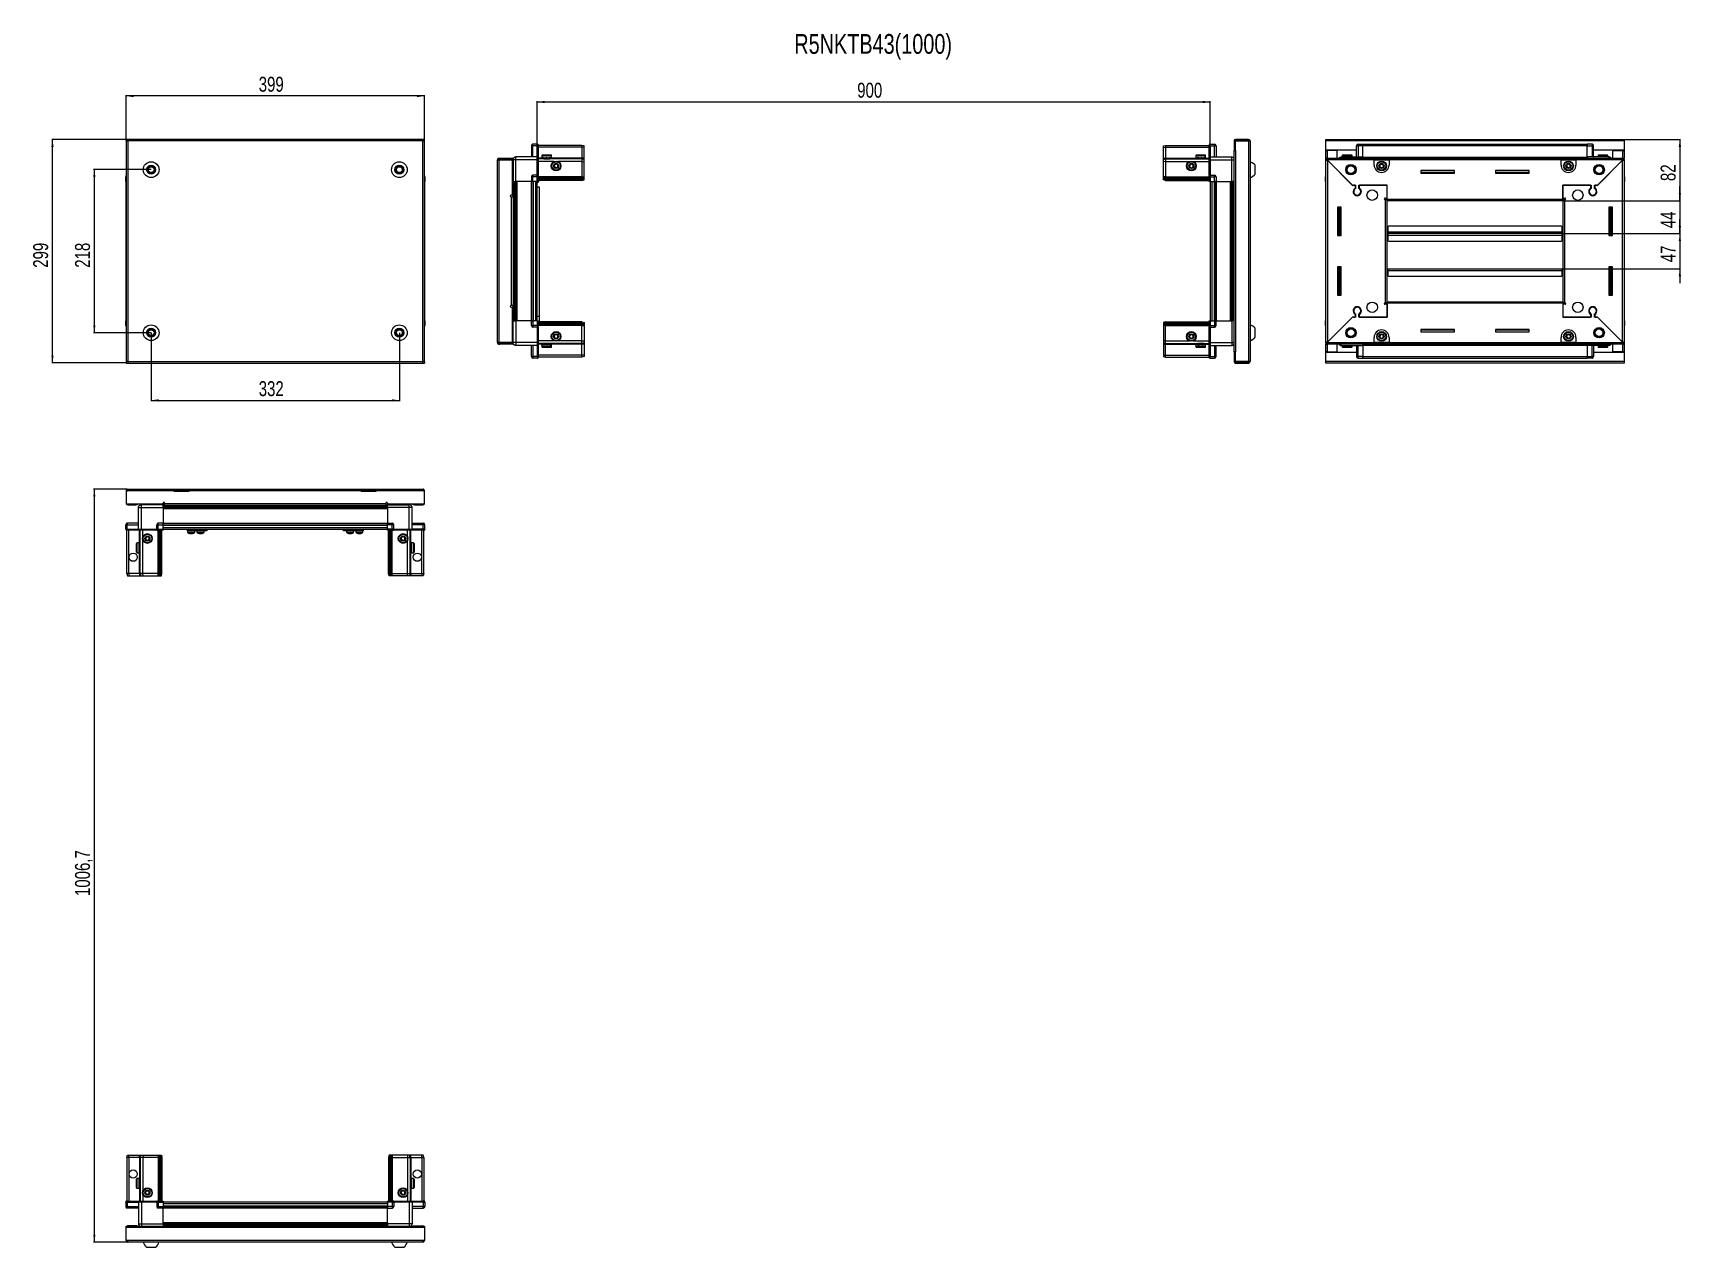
# Model space of a CAD drawing. Header units: millimetres. Extents: x 1021 to 3225, y -189 to 1434.
import ezdxf

# ---------------------------------------------------------------- set-up
doc = ezdxf.new("R2010")
doc.units = ezdxf.units.MM
doc.layers.add('FORMAT', color=7, linetype='Continuous')
doc.styles.add('SLDTEXTSTYLE0', font='TXT', dxfattribs={"width": 0.75})
doc.dimstyles.new('SLDDIMSTYLE0', dxfattribs={"dimtxt": 20, "dimasz": 10, "dimexe": 0, "dimexo": 0.0625, "dimgap": 5, "dimtad": 2, "dimdec": 1, "dimrnd": 1e-09, "dimzin": 12, "dimdsep": 46, "dimtxsty": 'SLDTEXTSTYLE0', "dimsah": 1, "dimcen": 0.09, "dimadec": 0, "dimazin": 3, "dimtfac": 1, "dimtofl": 0, "dimtmove": 0, "dimatfit": 3, "dimfxl": 0, "dimfrac": 2, "dimtolj": 1, "dimtzin": 12, "dimarcsym": 0})
doc.dimstyles.new('SLDDIMSTYLE1', dxfattribs={"dimtxt": 20, "dimasz": 10, "dimexe": 0, "dimexo": 0.0625, "dimgap": 5, "dimtad": 2, "dimdec": 1, "dimrnd": 1e-09, "dimzin": 12, "dimdsep": 46, "dimtxsty": 'SLDTEXTSTYLE0', "dimsah": 1, "dimcen": 0.09, "dimadec": 0, "dimazin": 3, "dimtfac": 1, "dimtmove": 0, "dimatfit": 0, "dimfxl": 0, "dimfrac": 2, "dimtolj": 1, "dimtzin": 12, "dimarcsym": 0})

msp = doc.modelspace()

# ---------------------------------------------------------------- texts
at = {"layer": 'FORMAT', "insert": (2038.88, 1433.03), "char_height": 26.4583, "attachment_point": 1, "style": 'SLDTEXTSTYLE0'}
msp.add_mtext('R5NKTB43(1000)', dxfattribs=at)

# ---------------------------------------------------------------- blocks, each defined once
blk = doc.blocks.new('_D')
at = {"layer": 'FORMAT'}
for p, q in [((1145.1, 1292.2), (1045.6, 1292.2)), ((1046.6, 993.2), (1046.6, 1292.2)), ((1145.1, 993.2), (1045.6, 993.2))]:
    blk.add_line(p, q, dxfattribs=at)
for points in [[(1046.6, 1292.2), (1045.1, 1282.2), (1048.2, 1282.2)], [(1046.6, 993.2), (1048.2, 1003.2), (1045.1, 1003.2)]]:
    blk.add_solid(points, dxfattribs=at)
at = {"layer": 'FORMAT', "insert": (1020.8, 1120.5), "char_height": 20, "attachment_point": 1, "rotation": 90, "style": 'SLDTEXTSTYLE0'}
blk.add_mtext('299', dxfattribs=at)
blk = doc.blocks.new('_D_1')
at = {"layer": 'FORMAT'}
for p, q in [((1145.1, 1292.2), (1145.1, 1351.2)), ((1544.1, 1350.2), (1145.1, 1350.2)), ((1544.1, 1292.2), (1544.1, 1351.2))]:
    blk.add_line(p, q, dxfattribs=at)
for points in [[(1145.1, 1350.2), (1155.1, 1348.6), (1155.1, 1351.7)], [(1544.1, 1350.2), (1534.1, 1351.7), (1534.1, 1348.6)]]:
    blk.add_solid(points, dxfattribs=at)
at = {"layer": 'FORMAT', "insert": (1322.5, 1375.9), "char_height": 20, "attachment_point": 1, "style": 'SLDTEXTSTYLE0'}
blk.add_mtext('399', dxfattribs=at)
blk = doc.blocks.new('_D_2')
at = {"layer": 'FORMAT'}
for p, q in [((1178.6, 1033.7), (1178.6, 942.2)), ((1510.6, 1033.7), (1510.6, 942.2)), ((1178.6, 943.2), (1510.6, 943.2))]:
    blk.add_line(p, q, dxfattribs=at)
for points in [[(1178.6, 943.2), (1188.6, 941.6), (1188.6, 944.7)], [(1510.6, 943.2), (1500.6, 944.7), (1500.6, 941.6)]]:
    blk.add_solid(points, dxfattribs=at)
at = {"layer": 'FORMAT', "insert": (1322.5, 968.9), "char_height": 20, "attachment_point": 1, "style": 'SLDTEXTSTYLE0'}
blk.add_mtext('332', dxfattribs=at)
blk = doc.blocks.new('_D_3')
at = {"layer": 'FORMAT'}
for p, q in [((1178.6, 1251.7), (1101.6, 1251.7)), ((1102.6, 1251.7), (1102.6, 1033.7)), ((1178.6, 1033.7), (1101.6, 1033.7))]:
    blk.add_line(p, q, dxfattribs=at)
for points in [[(1102.6, 1251.7), (1101.1, 1241.7), (1104.2, 1241.7)], [(1102.6, 1033.7), (1104.2, 1043.7), (1101.1, 1043.7)]]:
    blk.add_solid(points, dxfattribs=at)
at = {"layer": 'FORMAT', "insert": (1076.8, 1120.5), "char_height": 20, "attachment_point": 1, "rotation": 90, "style": 'SLDTEXTSTYLE0'}
blk.add_mtext('218', dxfattribs=at)
blk = doc.blocks.new('_D_4')
at = {"layer": 'FORMAT'}
for p, q in [((1695.1, 1235.7), (1695.1, 1343.2)), ((1695.1, 1342.2), (2595.1, 1342.2)), ((2595.1, 1235.7), (2595.1, 1343.2))]:
    blk.add_line(p, q, dxfattribs=at)
for points in [[(1695.1, 1342.2), (1705.1, 1340.6), (1705.1, 1343.7)], [(2595.1, 1342.2), (2585.1, 1343.7), (2585.1, 1340.6)]]:
    blk.add_solid(points, dxfattribs=at)
at = {"layer": 'FORMAT', "insert": (2123, 1367.9), "char_height": 20, "attachment_point": 1, "style": 'SLDTEXTSTYLE0'}
blk.add_mtext('900', dxfattribs=at)
blk = doc.blocks.new('_D_5')
at = {"layer": 'FORMAT'}
for p, q in [((3148.9, 1292.2), (3224.3, 1292.2)), ((3223.3, 1292.2), (3223.3, 1210.2)), ((3066.9, 1210.2), (3224.3, 1210.2))]:
    blk.add_line(p, q, dxfattribs=at)
for points in [[(3223.3, 1292.2), (3221.8, 1282.2), (3224.9, 1282.2)], [(3223.3, 1210.2), (3224.9, 1220.2), (3221.8, 1220.2)]]:
    blk.add_solid(points, dxfattribs=at)
at = {"layer": 'FORMAT', "insert": (3197.6, 1236.4), "char_height": 20, "attachment_point": 1, "rotation": 90, "style": 'SLDTEXTSTYLE0'}
blk.add_mtext('82', dxfattribs=at)
blk = doc.blocks.new('_D_6')
at = {"layer": 'FORMAT'}
for p, q in [((3223.3, 1210.2), (3223.3, 1229.4)), ((3066.9, 1210.2), (3224.3, 1210.2)), ((3223.3, 1210.2), (3223.3, 1166.2)), ((3065.9, 1166.2), (3224.3, 1166.2)), ((3223.3, 1166.2), (3223.3, 1146.9))]:
    blk.add_line(p, q, dxfattribs=at)
for points in [[(3223.3, 1210.2), (3224.9, 1220.2), (3221.8, 1220.2)], [(3223.3, 1166.2), (3221.8, 1156.2), (3224.9, 1156.2)]]:
    blk.add_solid(points, dxfattribs=at)
at = {"layer": 'FORMAT', "insert": (3197.6, 1173.4), "char_height": 20, "attachment_point": 1, "rotation": 90, "style": 'SLDTEXTSTYLE0'}
blk.add_mtext('44', dxfattribs=at)
blk = doc.blocks.new('_D_7')
at = {"layer": 'FORMAT'}
for p, q in [((3223.3, 1166.2), (3223.3, 1185.4)), ((3065.9, 1166.2), (3224.3, 1166.2)), ((3223.3, 1166.2), (3223.3, 1119.2)), ((3065.9, 1119.2), (3224.3, 1119.2)), ((3223.3, 1119.2), (3223.3, 1099.9))]:
    blk.add_line(p, q, dxfattribs=at)
for points in [[(3223.3, 1166.2), (3224.9, 1176.2), (3221.8, 1176.2)], [(3223.3, 1119.2), (3221.8, 1109.2), (3224.9, 1109.2)]]:
    blk.add_solid(points, dxfattribs=at)
at = {"layer": 'FORMAT', "insert": (3197.6, 1127.9), "char_height": 20, "attachment_point": 1, "rotation": 90, "style": 'SLDTEXTSTYLE0'}
blk.add_mtext('47', dxfattribs=at)
blk = doc.blocks.new('_D_8')
at = {"layer": 'FORMAT'}
for p, q in [((1146.7, 824.5), (1101.6, 824.5)), ((1102.6, 824.5), (1102.6, -182.2)), ((1147.2, -182.2), (1101.6, -182.2))]:
    blk.add_line(p, q, dxfattribs=at)
for points in [[(1102.6, 824.5), (1101.1, 814.5), (1104.2, 814.5)], [(1102.6, -182.2), (1104.2, -172.2), (1101.1, -172.2)]]:
    blk.add_solid(points, dxfattribs=at)
at = {"layer": 'FORMAT', "insert": (1076.8, 280.5), "char_height": 20, "attachment_point": 1, "rotation": 90, "style": 'SLDTEXTSTYLE0'}
blk.add_mtext('1006,7', dxfattribs=at)

# ---------------------------------------------------------------- dimensions: what is measured, and where the dimension line sits
at = {"layer": 'FORMAT'}
for base, p1, p2, picture, middle in [((1145.13, 1350.16), (1544.13, 1292.16), (1145.13, 1292.16), '_D_1', (1344.63, 1350.16)), ((1510.63, 943.16), (1178.63, 1033.66), (1510.63, 1033.66), '_D_2', (1344.63, 943.16))]:
    dim = msp.add_linear_dim(base=base, p1=p1, p2=p2, dimstyle='SLDDIMSTYLE0', dxfattribs=at)
    dim.commit()
    dim.dimension.update_dxf_attribs({"geometry": picture, "text_midpoint": middle, "dimtype": 160})
for base, p1, p2, angle, dimstyle, picture, middle in [((2595.13, 1342.16), (1695.13, 1235.66), (2595.13, 1235.66), 0, 'SLDDIMSTYLE0', '_D_4', (2145.13, 1342.16)), ((1046.63, 1292.16), (1145.13, 993.16), (1145.13, 1292.16), 90, 'SLDDIMSTYLE0', '_D', (1046.63, 1142.66)), ((3223.34, 1210.16), (3148.84, 1292.16), (3066.84, 1210.16), 90, 'SLDDIMSTYLE0', '_D_5', (3223.34, 1251.16)), ((1102.63, 1033.66), (1178.63, 1251.66), (1178.63, 1033.66), 90, 'SLDDIMSTYLE0', '_D_3', (1102.63, 1142.66)), ((3223.34, 1166.16), (3066.84, 1210.16), (3065.84, 1166.16), 90, 'SLDDIMSTYLE1', '_D_6', (3223.34, 1188.16)), ((3223.34, 1119.16), (3065.84, 1166.16), (3065.84, 1119.16), 90, 'SLDDIMSTYLE1', '_D_7', (3223.34, 1142.66)), ((1102.63, -182.18), (1146.73, 824.52), (1147.23, -182.18), 90, 'SLDDIMSTYLE0', '_D_8', (1102.63, 321.17))]:
    dim = msp.add_linear_dim(base=base, p1=p1, p2=p2, angle=angle, dimstyle=dimstyle, dxfattribs=at)
    dim.commit()
    dim.dimension.update_dxf_attribs({"geometry": picture, "text_midpoint": middle, "dimtype": 160})

# ---------------------------------------------------------------- linework, layer by layer
at = {"color": 7, "linetype": 'Continuous', "lineweight": 25}
for p, q in [((1145.13, 1290.66), (1145.13, 1292.16)), ((1147.23, 1292.16), (1145.13, 1292.16)), ((1145.13, 1290.66), (1147.23, 1290.66)), ((1145.13, 1290.66), (1145.13, 1290.06)), ((1145.13, 1290.06), (1145.13, 995.26)), ((1145.13, 1290.06), (1147.23, 1290.06)), ((1147.23, 1292.16), (1147.23, 1290.06)), ((1542.03, 1292.16), (1147.23, 1292.16)), ((1542.03, 1290.06), (1542.03, 1292.16)), ((1544.13, 1292.16), (1542.03, 1292.16)), ((1542.03, 1290.66), (1544.13, 1290.66)), ((1542.03, 1290.06), (1544.13, 1290.06)), ((1544.13, 1290.66), (1544.13, 1292.16)), ((1544.13, 1290.06), (1544.13, 1290.66)), ((1544.13, 995.26), (1544.13, 1290.06)), ((1687.28, 1283.66), (1687.28, 1268.66)), ((1695.28, 1285.66), (1689.28, 1285.66)), ((1695.28, 1285.66), (1695.62, 1285.66)), ((1695.28, 1285.66), (1695.28, 1283.66)), ((1695.28, 1268.86), (1695.28, 1283.66)), ((1695.28, 1268.86), (1695.28, 1283.66)), ((1696.48, 1285.16), (1695.62, 1285.66)), ((1696.48, 1283.66), (1696.48, 1285.16)), ((1754.78, 1284.16), (1696.48, 1284.16)), ((1696.48, 1283.66), (1696.48, 1268.86)), ((1754.78, 1281.66), (1696.48, 1281.66)), ((1754.78, 1284.16), (1754.78, 1281.66)), ((1757.78, 1283.36), (1754.78, 1284.16)), ((1754.78, 1281.66), (1754.78, 1267.16)), ((1757.78, 1281.51), (1754.78, 1281.66)), ((1757.78, 1281.51), (1757.78, 1283.36)), ((1757.78, 1267.16), (1757.78, 1281.51)), ((2532.48, 1283.36), (2535.48, 1284.16)), ((2532.48, 1281.51), (2532.48, 1283.36)), ((2532.48, 1281.51), (2535.48, 1281.66)), ((2532.48, 1267.16), (2532.48, 1281.51)), ((2535.48, 1284.16), (2535.48, 1281.66)), ((2535.48, 1284.16), (2593.78, 1284.16)), ((2535.48, 1281.66), (2535.48, 1267.16)), ((2535.48, 1281.66), (2593.78, 1281.66)), ((2594.65, 1285.66), (2593.78, 1285.16)), ((2594.65, 1285.66), (2593.78, 1285.16)), ((2593.78, 1285.16), (2593.78, 1283.66)), ((2593.78, 1268.86), (2593.78, 1283.66)), ((2594.98, 1285.66), (2594.65, 1285.66)), ((2594.98, 1285.66), (2594.65, 1285.66)), ((2594.98, 1285.66), (2594.98, 1285.66)), ((2594.98, 1283.66), (2594.98, 1285.66)), ((2594.98, 1285.66), (2600.98, 1285.66)), ((2594.98, 1283.66), (2594.98, 1268.86)), ((2602.98, 1283.66), (2602.98, 1268.66)), ((2626.98, 1290.06), (2626.98, 1277.66)), ((2628.48, 1290.06), (2628.48, 1277.66)), ((2628.98, 1277.16), (2628.98, 1290.06)), ((2628.98, 1290.06), (2646.38, 1290.06)), ((2646.38, 1292.16), (2629.08, 1292.16)), ((2646.38, 1290.66), (2629.08, 1290.66)), ((2646.38, 1290.66), (2646.38, 1292.16)), ((2646.38, 1290.06), (2648.48, 1290.06)), ((2648.48, 1290.06), (2648.48, 995.26)), ((2749.84, 1292.16), (3148.84, 1292.16)), ((2749.84, 1290.06), (2749.84, 1292.16)), ((2749.84, 1277.66), (2749.84, 1290.06)), ((2790.84, 1268.66), (2790.84, 1283.66)), ((2791.52, 1285.16), (2791.52, 1285.16)), ((2792.84, 1285.66), (2799.34, 1285.66)), ((2792.84, 1285.66), (2799.34, 1285.66)), ((2799.34, 1285.66), (2799.34, 1285.66)), ((2799.34, 1285.66), (2799.34, 1285.66)), ((2799.34, 1285.66), (2799.34, 1283.66)), ((3099.34, 1285.51), (2799.34, 1285.51)), ((2799.34, 1268.66), (2799.34, 1283.66)), ((3099.34, 1285.66), (3099.34, 1285.66)), ((3105.84, 1285.66), (3099.34, 1285.66)), ((3105.84, 1285.66), (3099.34, 1285.66)), ((3099.34, 1285.66), (3099.34, 1283.66)), ((3099.34, 1268.66), (3099.34, 1283.66)), ((3107.84, 1283.66), (3107.84, 1283.66)), ((3107.84, 1268.66), (3107.84, 1283.66)), ((3148.84, 1292.16), (3148.84, 1290.06)), ((3148.84, 1290.06), (3148.84, 1277.66)), ((1643.28, 1264.81), (1641.78, 1264.81)), ((1641.78, 1264.31), (1641.78, 1264.81)), ((1641.78, 1021.01), (1641.78, 1264.31)), ((1643.88, 1265.41), (1643.88, 1266.91)), ((1643.88, 1266.91), (1644.78, 1266.91)), ((1643.88, 1265.41), (1644.78, 1265.41)), ((1643.88, 1264.91), (1661.28, 1264.91)), ((1644.78, 1265.41), (1644.78, 1266.91)), ((1644.78, 1266.91), (1661.28, 1266.91)), ((1644.78, 1265.41), (1661.28, 1265.41)), ((1661.28, 1265.41), (1661.28, 1266.91)), ((1662.78, 1264.91), (1661.28, 1264.91)), ((1661.28, 1264.91), (1661.28, 1217.41)), ((1662.78, 1264.66), (1662.78, 1235.66)), ((1695.28, 1268.66), (1666.28, 1268.66)), ((1695.28, 1268.66), (1695.28, 1268.86)), ((1695.28, 1268.66), (1696.48, 1268.66)), ((1695.28, 1264.66), (1695.28, 1268.66)), ((1695.28, 1244.36), (1695.28, 1264.66)), ((1696.48, 1268.86), (1696.48, 1268.66)), ((1696.48, 1268.66), (1696.48, 1264.66)), ((1754.78, 1266.16), (1696.48, 1266.16)), ((1696.48, 1264.66), (1696.48, 1244.36)), ((1717.78, 1262.66), (1696.48, 1262.66)), ((1701.28, 1270.56), (1701.28, 1268.16)), ((1701.28, 1268.16), (1701.28, 1267.66)), ((1701.28, 1267.66), (1701.42, 1267.66)), ((1701.61, 1268.16), (1701.42, 1268.16)), ((1701.42, 1268.16), (1701.42, 1267.66)), ((1701.42, 1267.66), (1701.61, 1267.66)), ((1701.61, 1268.16), (1701.61, 1267.66)), ((1701.61, 1267.66), (1702.14, 1267.66)), ((1702.08, 1271.36), (1709.25, 1271.36)), ((1702.54, 1268.16), (1702.14, 1268.16)), ((1702.14, 1268.16), (1702.14, 1267.66)), ((1702.14, 1267.66), (1702.54, 1267.66)), ((1702.54, 1268.16), (1702.54, 1267.66)), ((1702.54, 1267.66), (1703.41, 1267.66)), ((1703.38, 1267.66), (1703.38, 1267.56)), ((1703.38, 1267.56), (1712.18, 1267.56)), ((1703.98, 1268.16), (1703.41, 1268.16)), ((1703.41, 1268.16), (1703.41, 1267.66)), ((1703.41, 1267.66), (1703.98, 1267.66)), ((1703.78, 1267.16), (1704.47, 1266.68)), ((1703.78, 1267.16), (1708.81, 1267.16)), ((1704.47, 1266.68), (1703.78, 1266.2)), ((1703.78, 1266.2), (1703.78, 1266.16)), ((1703.78, 1266.2), (1708.81, 1266.2)), ((1703.98, 1268.16), (1703.98, 1267.66)), ((1703.98, 1267.66), (1705.1, 1267.66)), ((1704.47, 1266.68), (1708.64, 1266.68)), ((1705.79, 1268.16), (1705.1, 1268.16)), ((1705.1, 1268.16), (1705.1, 1267.66)), ((1705.1, 1267.66), (1705.79, 1267.66)), ((1705.79, 1268.16), (1705.79, 1267.66)), ((1705.79, 1267.66), (1707.07, 1267.66)), ((1707.8, 1268.16), (1707.07, 1268.16)), ((1707.07, 1268.16), (1707.07, 1267.66)), ((1707.07, 1267.66), (1707.3, 1267.66)), ((1707.3, 1268.16), (1707.3, 1267.66)), ((1707.8, 1268.16), (1707.8, 1267.66)), ((1707.8, 1268.16), (1707.8, 1267.66)), ((1707.8, 1267.66), (1709.1, 1267.66)), ((1707.8, 1267.66), (1707.8, 1267.66)), ((1708.64, 1266.68), (1711.09, 1266.68)), ((1708.81, 1267.16), (1711.78, 1267.16)), ((1708.81, 1266.2), (1711.78, 1266.2)), ((1709.81, 1268.16), (1709.1, 1268.16)), ((1709.1, 1268.16), (1709.1, 1267.66)), ((1709.16, 1268.16), (1709.16, 1267.66)), ((1709.16, 1267.66), (1709.81, 1267.66)), ((1709.25, 1271.36), (1713.48, 1271.36)), ((1709.81, 1268.16), (1709.81, 1267.66)), ((1709.81, 1267.66), (1711, 1267.66)), ((1711.62, 1268.16), (1711, 1268.16)), ((1711, 1268.16), (1711, 1267.66)), ((1711, 1267.66), (1711.62, 1267.66)), ((1711.09, 1266.68), (1711.78, 1267.16)), ((1711.78, 1266.2), (1711.09, 1266.68)), ((1711.62, 1268.16), (1711.62, 1267.66)), ((1711.62, 1267.66), (1712.59, 1267.66)), ((1711.78, 1266.16), (1711.78, 1266.2)), ((1712.18, 1267.56), (1712.18, 1267.66)), ((1713.05, 1268.16), (1712.59, 1268.16)), ((1712.59, 1268.16), (1712.59, 1267.66)), ((1712.59, 1267.66), (1713.05, 1267.66)), ((1713.05, 1268.16), (1713.05, 1267.66)), ((1713.05, 1267.66), (1713.71, 1267.66)), ((1713.97, 1268.16), (1713.71, 1268.16)), ((1713.71, 1268.16), (1713.71, 1267.66)), ((1713.71, 1267.66), (1713.97, 1267.66)), ((1713.97, 1268.16), (1713.97, 1267.66)), ((1713.97, 1267.66), (1714.24, 1267.66)), ((1714.28, 1268.16), (1714.24, 1268.16)), ((1714.24, 1268.16), (1714.24, 1267.66)), ((1714.24, 1267.66), (1714.28, 1267.66)), ((1714.28, 1268.16), (1714.28, 1270.56)), ((1714.28, 1268.16), (1714.28, 1267.66)), ((1754.78, 1262.66), (1722.78, 1262.66)), ((1754.78, 1267.16), (1754.78, 1266.16)), ((1754.78, 1266.16), (1754.78, 1262.66)), ((1757.78, 1265.36), (1754.78, 1266.16)), ((1754.78, 1262.66), (1754.78, 1242.16)), ((1754.78, 1262.66), (1757.78, 1262.33)), ((1757.78, 1265.36), (1757.78, 1267.16)), ((1757.78, 1262.33), (1757.78, 1265.36)), ((1757.78, 1242.16), (1757.78, 1262.33)), ((2532.48, 1265.36), (2532.48, 1267.16)), ((2532.48, 1265.36), (2535.48, 1266.16)), ((2532.48, 1262.33), (2532.48, 1265.36)), ((2535.48, 1262.66), (2532.48, 1262.33)), ((2532.48, 1242.16), (2532.48, 1262.33)), ((2535.48, 1267.16), (2535.48, 1266.16)), ((2535.48, 1266.16), (2535.48, 1262.66)), ((2535.48, 1266.16), (2593.78, 1266.16)), ((2535.48, 1262.66), (2535.48, 1242.16)), ((2535.48, 1262.66), (2567.48, 1262.66)), ((2572.48, 1262.66), (2593.78, 1262.66)), ((2575.98, 1270.56), (2575.98, 1267.66)), ((2575.98, 1267.66), (2576.02, 1267.66)), ((2576.14, 1268.16), (2576.02, 1268.16)), ((2576.02, 1268.16), (2576.02, 1267.66)), ((2576.02, 1267.66), (2576.14, 1267.66)), ((2576.14, 1268.16), (2576.14, 1267.66)), ((2576.14, 1267.66), (2576.55, 1267.66)), ((2576.89, 1268.16), (2576.55, 1268.16)), ((2576.55, 1268.16), (2576.55, 1267.66)), ((2576.55, 1267.66), (2576.89, 1267.66)), ((2576.78, 1271.36), (2588.18, 1271.36)), ((2576.89, 1268.16), (2576.89, 1267.66)), ((2576.89, 1267.66), (2577.66, 1267.66)), ((2578.19, 1268.16), (2577.66, 1268.16)), ((2577.66, 1268.16), (2577.66, 1267.66)), ((2577.66, 1267.66), (2578.19, 1267.66)), ((2578.08, 1267.66), (2578.08, 1267.56)), ((2578.08, 1267.56), (2586.88, 1267.56)), ((2578.19, 1268.16), (2578.19, 1267.66)), ((2578.19, 1267.66), (2579.25, 1267.66)), ((2578.48, 1267.16), (2579.17, 1266.68)), ((2578.48, 1267.16), (2586.48, 1267.16)), ((2579.17, 1266.68), (2578.48, 1266.2)), ((2578.48, 1266.2), (2578.48, 1266.16)), ((2578.48, 1266.2), (2586.48, 1266.2)), ((2579.17, 1266.68), (2585.79, 1266.68)), ((2579.91, 1268.16), (2579.25, 1268.16)), ((2579.25, 1268.16), (2579.25, 1267.66)), ((2579.25, 1267.66), (2579.91, 1267.66)), ((2579.91, 1268.16), (2579.91, 1267.66)), ((2579.91, 1267.66), (2581.15, 1267.66)), ((2581.88, 1268.16), (2581.15, 1268.16)), ((2581.15, 1268.16), (2581.15, 1267.66)), ((2581.15, 1267.66), (2581.58, 1267.66)), ((2581.58, 1268.16), (2581.58, 1267.66)), ((2581.88, 1268.16), (2581.88, 1267.66)), ((2581.88, 1267.66), (2583.18, 1267.66)), ((2583.9, 1268.16), (2583.18, 1268.16)), ((2583.18, 1268.16), (2583.18, 1267.66)), ((2583.45, 1268.16), (2583.45, 1267.66)), ((2583.45, 1267.66), (2583.9, 1267.66)), ((2583.9, 1268.16), (2583.9, 1267.66)), ((2583.9, 1267.66), (2585.14, 1267.66)), ((2585.8, 1268.16), (2585.14, 1268.16)), ((2585.14, 1268.16), (2585.14, 1267.66)), ((2585.14, 1267.66), (2585.8, 1267.66)), ((2585.79, 1266.68), (2586.48, 1267.16)), ((2586.48, 1266.2), (2585.79, 1266.68)), ((2585.8, 1268.16), (2585.8, 1267.66)), ((2585.8, 1267.66), (2586.84, 1267.66)), ((2586.48, 1266.16), (2586.48, 1266.2)), ((2587.36, 1268.16), (2586.84, 1268.16)), ((2586.84, 1268.16), (2586.84, 1267.66)), ((2586.84, 1267.66), (2587.36, 1267.66)), ((2586.88, 1267.56), (2586.88, 1267.66)), ((2587.36, 1268.16), (2587.36, 1267.66)), ((2587.36, 1267.66), (2588.12, 1267.66)), ((2588.45, 1268.16), (2588.12, 1268.16)), ((2588.12, 1268.16), (2588.12, 1267.66)), ((2588.12, 1267.66), (2588.45, 1267.66)), ((2588.45, 1268.16), (2588.45, 1267.66)), ((2588.45, 1267.66), (2588.84, 1267.66)), ((2588.95, 1268.16), (2588.84, 1268.16)), ((2588.84, 1268.16), (2588.84, 1267.66)), ((2588.84, 1267.66), (2588.95, 1267.66)), ((2588.95, 1268.16), (2588.95, 1267.66)), ((2588.95, 1267.66), (2588.98, 1267.66)), ((2588.98, 1267.66), (2588.98, 1270.56)), ((2593.78, 1268.66), (2593.78, 1268.86)), ((2594.98, 1268.66), (2593.78, 1268.66)), ((2593.78, 1264.66), (2593.78, 1268.66)), ((2593.78, 1244.36), (2593.78, 1264.66)), ((2594.98, 1268.86), (2594.98, 1268.66)), ((2594.98, 1268.66), (2594.98, 1264.66)), ((2594.98, 1268.66), (2623.98, 1268.66)), ((2594.98, 1264.66), (2594.98, 1244.36)), ((2626.88, 1277.16), (2626.88, 1008.16)), ((2626.88, 1277.16), (2628.98, 1277.16)), ((2626.98, 1277.66), (2628.48, 1277.66)), ((2655.08, 1245.66), (2655.08, 1257.66)), ((2790.84, 1277.66), (2749.84, 1277.66)), ((2749.84, 1277.16), (2749.84, 1277.66)), ((2749.84, 1266.91), (2749.84, 1277.16)), ((2749.84, 1277.16), (2751.94, 1277.16)), ((2749.84, 1265.41), (2749.84, 1266.91)), ((2749.84, 1266.91), (2750.84, 1266.91)), ((2749.84, 1264.91), (2749.84, 1265.41)), ((2749.84, 1265.41), (2750.84, 1265.41)), ((2749.84, 1020.41), (2749.84, 1264.91)), ((2751.34, 1264.91), (2749.84, 1264.91)), ((2750.84, 1265.41), (2750.84, 1266.91)), ((2750.84, 1266.91), (2814.34, 1266.91)), ((2751.34, 1277.16), (2751.34, 1277.66)), ((2751.44, 1264.81), (2785.34, 1230.91)), ((2764.84, 1277.16), (2751.94, 1277.16)), ((2786.04, 1230.21), (2751.94, 1264.31)), ((2764.84, 1266.91), (2764.84, 1277.16)), ((2770.34, 1268.66), (2799.34, 1268.66)), ((2771.84, 1270.56), (2771.84, 1268.66)), ((2772.64, 1271.36), (2784.04, 1271.36)), ((2784.84, 1268.66), (2784.84, 1270.56)), ((2799.34, 1268.66), (2799.34, 1268.16)), ((2799.34, 1267.51), (3099.34, 1267.51)), ((2814.34, 1264.81), (2814.34, 1266.91)), ((2814.34, 1266.91), (2834.34, 1266.91)), ((2814.34, 1265.41), (2834.34, 1265.41)), ((2814.34, 1257.91), (2814.34, 1264.81)), ((2834.34, 1266.91), (2834.34, 1264.81)), ((2834.34, 1266.91), (3064.34, 1266.91)), ((2834.34, 1264.81), (2834.34, 1257.91)), ((3064.34, 1264.81), (3064.34, 1266.91)), ((3064.34, 1266.91), (3084.34, 1266.91)), ((3064.34, 1265.41), (3084.34, 1265.41)), ((3064.34, 1257.91), (3064.34, 1264.81)), ((3084.34, 1266.91), (3147.84, 1266.91)), ((3084.34, 1266.91), (3084.34, 1264.81)), ((3084.34, 1264.81), (3084.34, 1257.91)), ((3128.34, 1268.66), (3099.34, 1268.66)), ((3099.34, 1268.66), (3099.34, 1268.16)), ((3148.84, 1277.66), (3107.84, 1277.66)), ((3146.74, 1264.31), (3112.64, 1230.21)), ((3113.34, 1230.91), (3147.24, 1264.81)), ((3113.84, 1270.56), (3113.84, 1268.66)), ((3114.64, 1271.36), (3126.04, 1271.36)), ((3126.84, 1268.66), (3126.84, 1270.56)), ((3133.84, 1266.91), (3133.84, 1277.16)), ((3133.84, 1277.16), (3146.74, 1277.16)), ((3146.74, 1277.16), (3148.84, 1277.16)), ((3147.34, 1277.16), (3147.34, 1277.66)), ((3147.34, 1264.91), (3148.84, 1264.91)), ((3147.84, 1265.41), (3147.84, 1266.91)), ((3147.84, 1266.91), (3148.84, 1266.91)), ((3147.84, 1265.41), (3148.84, 1265.41)), ((3148.84, 1277.16), (3148.84, 1277.66)), ((3148.84, 1277.16), (3148.84, 1266.91)), ((3148.84, 1265.41), (3148.84, 1266.91)), ((3148.84, 1265.41), (3148.84, 1264.91)), ((3148.84, 1264.91), (3148.84, 1020.41)), ((1144.63, 1242.16), (1144.63, 1235.66)), ((1144.63, 1235.66), (1144.63, 1242.16)), ((1144.63, 1235.66), (1144.63, 1235.66)), ((1145.13, 1235.66), (1144.63, 1235.66)), ((1144.78, 1235.66), (1144.78, 1049.66)), ((1544.13, 1243.49), (1544.13, 1243.49)), ((1544.13, 1235.66), (1544.63, 1235.66)), ((1544.48, 1049.66), (1544.48, 1235.66)), ((1544.63, 1242.16), (1544.63, 1235.66)), ((1544.63, 1235.66), (1544.63, 1242.16)), ((1544.63, 1235.66), (1544.63, 1235.66)), ((1544.63, 1235.66), (1544.63, 1235.66)), ((1661.28, 1238.41), (1662.78, 1238.41)), ((1662.78, 1235.66), (1661.28, 1235.66)), ((1663.43, 1049.66), (1663.43, 1235.66)), ((1665.23, 1235.66), (1665.23, 1049.66)), ((1665.26, 1235.66), (1665.26, 1049.66)), ((1687.28, 1235.66), (1666.28, 1235.66)), ((1687.28, 1242.16), (1687.28, 1235.66)), ((1687.28, 1235.66), (1689.28, 1235.66)), ((1687.93, 1049.66), (1687.93, 1235.66)), ((1695.28, 1244.16), (1689.28, 1244.16)), ((1695.28, 1235.66), (1689.28, 1235.66)), ((1695.13, 1049.66), (1695.13, 1235.66)), ((1695.28, 1244.16), (1695.28, 1244.36)), ((1695.28, 1244.16), (1695.28, 1242.16)), ((1695.28, 1244.16), (1696.48, 1244.16)), ((1695.28, 1235.66), (1695.28, 1242.16)), ((1695.28, 1235.66), (1695.28, 1242.16)), ((1695.28, 1235.66), (1695.62, 1235.66)), ((1695.28, 1235.66), (1695.28, 1235.66)), ((1695.62, 1235.66), (1695.62, 1242.16)), ((1696.48, 1235.66), (1695.62, 1235.66)), ((1695.62, 1235.66), (1695.62, 1235.66)), ((1696.48, 1244.36), (1696.48, 1244.16)), ((1696.48, 1243.49), (1696.48, 1244.16)), ((1696.48, 1243.49), (1696.48, 1235.66)), ((1754.78, 1241.16), (1696.48, 1241.16)), ((1754.78, 1240.16), (1696.48, 1240.16)), ((1754.78, 1238.66), (1696.48, 1238.66)), ((1754.78, 1237.16), (1696.48, 1237.16)), ((1754.78, 1242.16), (1754.78, 1241.16)), ((1754.78, 1241.16), (1754.78, 1240.16)), ((1754.78, 1241.16), (1757.78, 1240.36)), ((1754.78, 1240.16), (1754.78, 1238.66)), ((1754.78, 1240.16), (1757.78, 1239.62)), ((1754.78, 1238.66), (1757.78, 1239.12)), ((1754.78, 1238.66), (1754.78, 1237.16)), ((1754.78, 1237.16), (1757.78, 1237.97)), ((1757.78, 1240.36), (1757.78, 1242.16)), ((1757.78, 1239.62), (1757.78, 1240.36)), ((1757.78, 1239.12), (1757.78, 1239.62)), ((1757.78, 1237.97), (1757.78, 1239.12)), ((2532.48, 1240.36), (2532.48, 1242.16)), ((2535.48, 1241.16), (2532.48, 1240.36)), ((2532.48, 1239.62), (2532.48, 1240.36)), ((2535.48, 1240.16), (2532.48, 1239.62)), ((2532.48, 1239.12), (2532.48, 1239.62)), ((2535.48, 1238.66), (2532.48, 1239.12)), ((2532.48, 1237.97), (2532.48, 1239.12)), ((2535.48, 1237.16), (2532.48, 1237.97)), ((2535.48, 1242.16), (2535.48, 1241.16)), ((2535.48, 1241.16), (2535.48, 1240.16)), ((2535.48, 1241.16), (2593.78, 1241.16)), ((2535.48, 1240.16), (2593.78, 1240.16)), ((2535.48, 1240.16), (2535.48, 1238.66)), ((2535.48, 1238.66), (2535.48, 1237.16)), ((2535.48, 1238.66), (2593.78, 1238.66)), ((2535.48, 1237.16), (2593.78, 1237.16)), ((2593.78, 1244.16), (2593.78, 1244.36)), ((2594.98, 1244.16), (2593.78, 1244.16)), ((2593.78, 1244.16), (2593.78, 1243.49)), ((2593.78, 1235.66), (2593.78, 1243.49)), ((2594.65, 1235.66), (2593.78, 1235.66)), ((2594.65, 1242.16), (2594.65, 1235.66)), ((2594.98, 1235.66), (2594.65, 1235.66)), ((2594.98, 1244.36), (2594.98, 1244.16)), ((2594.98, 1242.16), (2594.98, 1244.16)), ((2594.98, 1242.16), (2594.98, 1244.16)), ((2594.98, 1244.16), (2600.98, 1244.16)), ((2594.98, 1242.16), (2594.98, 1235.66)), ((2594.98, 1235.66), (2600.98, 1235.66)), ((2595.13, 1235.66), (2595.13, 1049.66)), ((2602.98, 1235.66), (2600.98, 1235.66)), ((2602.33, 1235.66), (2602.33, 1049.66)), ((2602.98, 1242.16), (2602.98, 1235.66)), ((2602.98, 1235.66), (2623.98, 1235.66)), ((2625.01, 1049.66), (2625.01, 1235.66)), ((2625.04, 1049.66), (2625.04, 1235.66)), ((2626.83, 1235.66), (2626.83, 1049.66)), ((2749.34, 1242.16), (2749.34, 1235.66)), ((2749.34, 1235.66), (2749.34, 1242.16)), ((2749.34, 1235.66), (2749.34, 1235.66)), ((2749.84, 1235.66), (2749.34, 1235.66)), ((2749.49, 1235.66), (2749.49, 1049.66)), ((2921.84, 1250.66), (2876.84, 1250.66)), ((2876.84, 1250.66), (2876.84, 1247.16)), ((2921.84, 1247.91), (2876.84, 1247.91)), ((2876.84, 1247.16), (2921.84, 1247.16)), ((2921.84, 1247.16), (2921.84, 1250.66)), ((3021.84, 1250.66), (2976.84, 1250.66)), ((2976.84, 1250.66), (2976.84, 1247.16)), ((3021.84, 1247.91), (2976.84, 1247.91)), ((2976.84, 1247.16), (3021.84, 1247.16)), ((3021.84, 1247.16), (3021.84, 1250.66)), ((3148.84, 1243.49), (3148.84, 1243.49)), ((3148.84, 1235.66), (3149.34, 1235.66)), ((3149.19, 1049.66), (3149.19, 1235.66)), ((3149.34, 1242.16), (3149.34, 1235.66)), ((3149.34, 1235.66), (3149.34, 1242.16)), ((3149.34, 1235.66), (3149.34, 1235.66)), ((3149.34, 1235.66), (3149.34, 1235.66)), ((1661.28, 1217.41), (1659.93, 1217.41)), ((1659.93, 1215.41), (1660.68, 1215.41)), ((1660.68, 1215.41), (1662.78, 1215.41)), ((1662.78, 1215.41), (1662.78, 1069.91)), ((1695.13, 1228.66), (1697.63, 1228.66)), ((1697.63, 1228.66), (1697.63, 1055.16)), ((2785.34, 1230.91), (2789.54, 1230.91)), ((2786.74, 1230.91), (2786.04, 1230.21)), ((2788.84, 1230.91), (2786.74, 1230.91)), ((2788.84, 1230.91), (2788.84, 1227.02)), ((2789.54, 1230.91), (2789.54, 1226.63)), ((2789.84, 1218.05), (2789.84, 1217.29)), ((2794.14, 1230.91), (2831.84, 1230.91)), ((2794.14, 1226.63), (2794.14, 1230.91)), ((2794.84, 1227.02), (2794.84, 1230.91)), ((2831.84, 1230.91), (2794.84, 1230.91)), ((2828.99, 1213.66), (2831.84, 1213.66)), ((2831.84, 1212.66), (2829.84, 1212.66)), ((2829.84, 1212.66), (2829.84, 1211.66)), ((2831.84, 1212.26), (2831.84, 1230.91)), ((2831.84, 1213.66), (2831.84, 1230.91)), ((3066.84, 1230.91), (3104.54, 1230.91)), ((3066.84, 1212.26), (3066.84, 1230.91)), ((3066.84, 1230.91), (3066.84, 1213.66)), ((3103.84, 1230.91), (3066.84, 1230.91)), ((3066.84, 1213.66), (3069.69, 1213.66)), ((3068.84, 1212.66), (3066.84, 1212.66)), ((3068.84, 1211.66), (3068.84, 1212.66)), ((3103.84, 1230.91), (3103.84, 1227.02)), ((3104.54, 1230.91), (3104.54, 1226.63)), ((3108.84, 1218.05), (3108.84, 1217.29)), ((3109.14, 1230.91), (3113.34, 1230.91)), ((3109.14, 1226.63), (3109.14, 1230.91)), ((3111.94, 1230.91), (3109.84, 1230.91)), ((3109.84, 1227.02), (3109.84, 1230.91)), ((3112.64, 1230.21), (3111.94, 1230.91)), ((2770.34, 1201.66), (2765.34, 1201.66)), ((2765.34, 1201.66), (2765.34, 1163.66)), ((2767.49, 1163.66), (2767.49, 1201.66)), ((2769.28, 1163.66), (2769.28, 1201.66)), ((2769.32, 1163.66), (2769.32, 1201.66)), ((2770.34, 1163.66), (2770.34, 1201.66)), ((2829.74, 1211.66), (2828.99, 1211.66)), ((2829.74, 1211.66), (2831.84, 1211.66)), ((2831.84, 1210.16), (2831.84, 1212.26)), ((3066.84, 1210.16), (2831.84, 1210.16)), ((2831.84, 1075.16), (2831.84, 1210.16)), ((3066.84, 1212.26), (3066.84, 1210.16)), ((3066.84, 1211.66), (3068.94, 1211.66)), ((3066.84, 1210.16), (3066.84, 1075.16)), ((3069.69, 1211.66), (3068.94, 1211.66)), ((3128.34, 1201.66), (3128.34, 1163.66)), ((3133.34, 1201.66), (3128.34, 1201.66)), ((3129.36, 1201.66), (3129.36, 1163.66)), ((3129.4, 1201.66), (3129.4, 1163.66)), ((3131.19, 1201.66), (3131.19, 1163.66)), ((3133.34, 1163.66), (3133.34, 1201.66)), ((2832.84, 1169.01), (2832.59, 1169.01)), ((2832.59, 1169.01), (2832.59, 1166.16)), ((2833.84, 1176.16), (2832.84, 1175.16)), ((2832.84, 1175.16), (2832.84, 1168.26)), ((3064.84, 1176.16), (2833.84, 1176.16)), ((3065.84, 1175.16), (3064.84, 1176.16)), ((3065.84, 1168.26), (3065.84, 1175.16)), ((3066.09, 1169.01), (3065.84, 1169.01)), ((3066.09, 1166.16), (3066.09, 1169.01)), ((2765.34, 1163.66), (2770.34, 1163.66)), ((2832.59, 1166.16), (2831.84, 1166.16)), ((2832.59, 1166.16), (2832.59, 1163.31)), ((2832.59, 1163.31), (2832.84, 1163.31)), ((2832.84, 1166.16), (2832.84, 1168.26)), ((3065.84, 1166.16), (2832.84, 1166.16)), ((2832.84, 1164.06), (2832.84, 1166.16)), ((2832.84, 1164.06), (2832.84, 1157.16)), ((2832.84, 1157.16), (2833.84, 1156.16)), ((2833.84, 1156.16), (3064.84, 1156.16)), ((3064.84, 1156.16), (3065.84, 1157.16)), ((3065.84, 1168.26), (3065.84, 1166.16)), ((3065.84, 1166.16), (3065.84, 1164.06)), ((3065.84, 1157.16), (3065.84, 1164.06)), ((3065.84, 1163.31), (3066.09, 1163.31)), ((3066.84, 1166.16), (3066.09, 1166.16)), ((3066.09, 1163.31), (3066.09, 1166.16)), ((3128.34, 1163.66), (3133.34, 1163.66)), ((2770.34, 1121.66), (2765.34, 1121.66)), ((2765.34, 1121.66), (2765.34, 1083.66)), ((2767.49, 1083.66), (2767.49, 1121.66)), ((2769.28, 1083.66), (2769.28, 1121.66)), ((2769.32, 1083.66), (2769.32, 1121.66)), ((2770.34, 1083.66), (2770.34, 1121.66)), ((2831.84, 1119.16), (2832.59, 1119.16)), ((2832.59, 1119.16), (2832.59, 1116.31)), ((2832.59, 1116.31), (2832.84, 1116.31)), ((2832.84, 1117.06), (2832.84, 1119.16)), ((2832.84, 1119.16), (3065.84, 1119.16)), ((2832.84, 1117.06), (2832.84, 1110.16)), ((2832.84, 1110.16), (2833.84, 1109.16)), ((2833.84, 1109.16), (3064.84, 1109.16)), ((3064.84, 1109.16), (3065.84, 1110.16)), ((3065.84, 1119.16), (3065.84, 1117.06)), ((3065.84, 1110.16), (3065.84, 1117.06)), ((3065.84, 1116.31), (3066.09, 1116.31)), ((3066.09, 1116.31), (3066.09, 1119.16)), ((3066.09, 1119.16), (3066.84, 1119.16)), ((3128.34, 1121.66), (3128.34, 1083.66)), ((3133.34, 1121.66), (3128.34, 1121.66)), ((3129.36, 1121.66), (3129.36, 1083.66)), ((3129.4, 1121.66), (3129.4, 1083.66)), ((3131.19, 1121.66), (3131.19, 1083.66)), ((3133.34, 1083.66), (3133.34, 1121.66)), ((2765.34, 1083.66), (2770.34, 1083.66)), ((3128.34, 1083.66), (3133.34, 1083.66)), ((1660.68, 1069.91), (1659.93, 1069.91)), ((1659.93, 1067.91), (1661.28, 1067.91)), ((1662.78, 1069.91), (1660.68, 1069.91)), ((1661.28, 1067.91), (1661.28, 1020.41)), ((2788.84, 1058.3), (2788.84, 1054.41)), ((2789.54, 1058.7), (2789.54, 1054.41)), ((2789.84, 1068.04), (2789.84, 1067.28)), ((2794.14, 1054.41), (2794.14, 1058.7)), ((2794.84, 1054.41), (2794.84, 1058.3)), ((2828.99, 1073.66), (2829.74, 1073.66)), ((2831.84, 1071.66), (2828.99, 1071.66)), ((2831.84, 1073.66), (2829.74, 1073.66)), ((2829.84, 1073.66), (2829.84, 1072.66)), ((2829.84, 1072.66), (2831.84, 1072.66)), ((2831.84, 1073.06), (2831.84, 1075.16)), ((2831.84, 1075.16), (3066.84, 1075.16)), ((2831.84, 1073.06), (2831.84, 1054.41)), ((2831.84, 1054.41), (2831.84, 1071.66)), ((3066.84, 1075.16), (3066.84, 1073.06)), ((3068.94, 1073.66), (3066.84, 1073.66)), ((3066.84, 1073.06), (3066.84, 1054.41)), ((3066.84, 1072.66), (3068.84, 1072.66)), ((3066.84, 1071.66), (3066.84, 1054.41)), ((3069.69, 1071.66), (3066.84, 1071.66)), ((3068.84, 1072.66), (3068.84, 1073.66)), ((3068.94, 1073.66), (3069.69, 1073.66)), ((3103.84, 1058.3), (3103.84, 1054.41)), ((3104.54, 1058.7), (3104.54, 1054.41)), ((3108.84, 1068.04), (3108.84, 1067.28)), ((3109.14, 1054.41), (3109.14, 1058.7)), ((3109.84, 1054.41), (3109.84, 1058.3)), ((1144.63, 1049.66), (1144.63, 1049.66)), ((1144.63, 1043.16), (1144.63, 1049.66)), ((1144.63, 1049.66), (1144.63, 1049.66)), ((1144.63, 1049.66), (1144.63, 1043.16)), ((1145.13, 1049.66), (1144.63, 1049.66)), ((1145.13, 1041.84), (1145.13, 1041.84)), ((1544.13, 1049.66), (1544.63, 1049.66)), ((1544.63, 1049.66), (1544.63, 1049.66)), ((1544.63, 1043.16), (1544.63, 1049.66)), ((1544.63, 1049.66), (1544.63, 1043.16)), ((1662.78, 1049.66), (1661.28, 1049.66)), ((1662.78, 1046.91), (1661.28, 1046.91)), ((1662.78, 1020.66), (1662.78, 1049.66)), ((1687.28, 1049.66), (1666.28, 1049.66)), ((1687.28, 1043.16), (1687.28, 1049.66)), ((1687.28, 1049.66), (1689.28, 1049.66)), ((1695.28, 1049.66), (1689.28, 1049.66)), ((1695.28, 1041.16), (1689.28, 1041.16)), ((1697.63, 1055.16), (1695.13, 1055.16)), ((1695.28, 1049.66), (1695.62, 1049.66)), ((1695.28, 1043.16), (1695.28, 1049.66)), ((1695.28, 1043.16), (1695.28, 1041.16)), ((1695.28, 1043.16), (1695.28, 1041.16)), ((1695.28, 1041.16), (1696.48, 1041.16)), ((1695.28, 1040.96), (1695.28, 1041.16)), ((1695.28, 1020.66), (1695.28, 1040.96)), ((1695.62, 1043.16), (1695.62, 1049.66)), ((1695.62, 1049.66), (1696.48, 1049.66)), ((1696.48, 1049.66), (1696.48, 1041.84)), ((1754.78, 1048.16), (1696.48, 1048.16)), ((1754.78, 1046.66), (1696.48, 1046.66)), ((1754.78, 1045.16), (1696.48, 1045.16)), ((1754.78, 1044.16), (1696.48, 1044.16)), ((1696.48, 1041.16), (1696.48, 1041.84)), ((1696.48, 1041.16), (1696.48, 1040.96)), ((1696.48, 1040.96), (1696.48, 1020.66)), ((1697.63, 1055.16), (1697.63, 1048.16)), ((1754.78, 1046.66), (1754.78, 1048.16)), ((1754.78, 1048.16), (1757.78, 1047.36)), ((1754.78, 1045.16), (1754.78, 1046.66)), ((1754.78, 1046.66), (1757.78, 1046.21)), ((1754.78, 1045.16), (1757.78, 1045.71)), ((1754.78, 1044.16), (1754.78, 1045.16)), ((1754.78, 1044.16), (1757.78, 1044.97)), ((1754.78, 1043.16), (1754.78, 1044.16)), ((1754.78, 1022.66), (1754.78, 1043.16)), ((1757.78, 1047.36), (1757.78, 1046.21)), ((1757.78, 1046.21), (1757.78, 1045.71)), ((1757.78, 1045.71), (1757.78, 1044.97)), ((1757.78, 1044.97), (1757.78, 1043.16)), ((1757.78, 1043.16), (1757.78, 1023)), ((2535.48, 1048.16), (2532.48, 1047.36)), ((2532.48, 1047.36), (2532.48, 1046.21)), ((2535.48, 1046.66), (2532.48, 1046.21)), ((2532.48, 1046.21), (2532.48, 1045.71)), ((2535.48, 1045.16), (2532.48, 1045.71)), ((2532.48, 1045.71), (2532.48, 1044.97)), ((2535.48, 1044.16), (2532.48, 1044.97)), ((2532.48, 1044.97), (2532.48, 1043.16)), ((2532.48, 1043.16), (2532.48, 1023)), ((2535.48, 1046.66), (2535.48, 1048.16)), ((2535.48, 1048.16), (2593.78, 1048.16)), ((2535.48, 1046.66), (2593.78, 1046.66)), ((2535.48, 1045.16), (2535.48, 1046.66)), ((2535.48, 1045.16), (2593.78, 1045.16)), ((2535.48, 1044.16), (2535.48, 1045.16)), ((2535.48, 1044.16), (2593.78, 1044.16)), ((2535.48, 1043.16), (2535.48, 1044.16)), ((2535.48, 1022.66), (2535.48, 1043.16)), ((2593.78, 1041.84), (2593.78, 1049.66)), ((2593.78, 1049.66), (2594.65, 1049.66)), ((2593.78, 1041.84), (2593.78, 1041.16)), ((2594.98, 1041.16), (2593.78, 1041.16)), ((2593.78, 1040.96), (2593.78, 1041.16)), ((2593.78, 1020.66), (2593.78, 1040.96)), ((2594.65, 1049.66), (2594.65, 1049.66)), ((2594.65, 1049.66), (2594.65, 1043.16)), ((2594.98, 1049.66), (2594.65, 1049.66)), ((2594.98, 1049.66), (2594.98, 1043.16)), ((2594.98, 1049.66), (2594.98, 1049.66)), ((2594.98, 1049.66), (2594.98, 1043.16)), ((2594.98, 1049.66), (2600.98, 1049.66)), ((2594.98, 1041.16), (2594.98, 1043.16)), ((2594.98, 1041.16), (2594.98, 1040.96)), ((2594.98, 1041.16), (2600.98, 1041.16)), ((2594.98, 1040.96), (2594.98, 1020.66)), ((2602.98, 1049.66), (2600.98, 1049.66)), ((2602.98, 1043.16), (2602.98, 1049.66)), ((2602.98, 1049.66), (2623.98, 1049.66)), ((2655.08, 1027.66), (2655.08, 1039.66)), ((2749.34, 1043.16), (2749.34, 1049.66)), ((2749.34, 1049.66), (2749.34, 1049.66)), ((2749.34, 1049.66), (2749.34, 1049.66)), ((2749.34, 1049.66), (2749.34, 1043.16)), ((2749.84, 1049.66), (2749.34, 1049.66)), ((2749.84, 1041.84), (2749.84, 1041.84)), ((2785.34, 1054.41), (2751.44, 1020.51)), ((2751.94, 1021.01), (2786.04, 1055.11)), ((2789.54, 1054.41), (2785.34, 1054.41)), ((2786.04, 1055.11), (2786.74, 1054.41)), ((2786.74, 1054.41), (2788.84, 1054.41)), ((2831.84, 1054.41), (2794.14, 1054.41)), ((2794.84, 1054.41), (2831.84, 1054.41)), ((2921.84, 1038.16), (2876.84, 1038.16)), ((2876.84, 1038.16), (2876.84, 1034.66)), ((2876.84, 1037.41), (2921.84, 1037.41)), ((2921.84, 1034.66), (2921.84, 1038.16)), ((3021.84, 1038.16), (2976.84, 1038.16)), ((2976.84, 1038.16), (2976.84, 1034.66)), ((2976.84, 1037.41), (3021.84, 1037.41)), ((3021.84, 1034.66), (3021.84, 1038.16)), ((3104.54, 1054.41), (3066.84, 1054.41)), ((3066.84, 1054.41), (3103.84, 1054.41)), ((3113.34, 1054.41), (3109.14, 1054.41)), ((3109.84, 1054.41), (3111.94, 1054.41)), ((3111.94, 1054.41), (3112.64, 1055.11)), ((3112.64, 1055.11), (3146.74, 1021.01)), ((3147.24, 1020.51), (3113.34, 1054.41)), ((3148.84, 1049.66), (3149.34, 1049.66)), ((3149.34, 1049.66), (3149.34, 1049.66)), ((3149.34, 1043.16), (3149.34, 1049.66)), ((3149.34, 1049.66), (3149.34, 1043.16)), ((1641.78, 1020.51), (1641.78, 1021.01)), ((1643.28, 1020.51), (1641.78, 1020.51)), ((1661.28, 1020.41), (1643.88, 1020.41)), ((1643.88, 1019.91), (1643.88, 1018.41)), ((1643.88, 1019.91), (1644.78, 1019.91)), ((1643.88, 1018.41), (1644.78, 1018.41)), ((1644.78, 1019.91), (1644.78, 1018.41)), ((1661.28, 1019.91), (1644.78, 1019.91)), ((1661.28, 1018.41), (1644.78, 1018.41)), ((1661.28, 1020.41), (1662.78, 1020.41)), ((1661.28, 1019.91), (1661.28, 1018.41)), ((1695.28, 1016.66), (1666.28, 1016.66)), ((1687.28, 1001.66), (1687.28, 1016.66)), ((1695.28, 1016.66), (1695.28, 1020.66)), ((1695.28, 1016.66), (1696.48, 1016.66)), ((1695.28, 1016.46), (1695.28, 1016.66)), ((1695.28, 1001.66), (1695.28, 1016.46)), ((1717.78, 1022.66), (1696.48, 1022.66)), ((1696.48, 1020.66), (1696.48, 1016.66)), ((1754.78, 1019.16), (1696.48, 1019.16)), ((1696.48, 1016.66), (1696.48, 1016.46)), ((1696.48, 1016.46), (1696.48, 1001.66)), ((1701.28, 1017.66), (1701.28, 1014.76)), ((1701.38, 1017.66), (1701.28, 1017.66)), ((1701.38, 1017.16), (1701.38, 1017.66)), ((1701.55, 1017.66), (1701.38, 1017.66)), ((1701.38, 1017.16), (1701.55, 1017.16)), ((1701.55, 1017.16), (1701.55, 1017.66)), ((1702.04, 1017.66), (1701.55, 1017.66)), ((1702.04, 1017.16), (1702.04, 1017.66)), ((1702.42, 1017.66), (1702.04, 1017.66)), ((1702.04, 1017.16), (1702.42, 1017.16)), ((1702.42, 1017.16), (1702.42, 1017.66)), ((1703.26, 1017.66), (1702.42, 1017.66)), ((1703.26, 1017.16), (1703.26, 1017.66)), ((1703.81, 1017.66), (1703.26, 1017.66)), ((1703.26, 1017.16), (1703.81, 1017.16)), ((1703.38, 1017.76), (1703.38, 1017.66)), ((1708.78, 1017.76), (1703.38, 1017.76)), ((1703.78, 1019.16), (1703.78, 1019.13)), ((1703.78, 1019.13), (1704.47, 1018.65)), ((1703.89, 1019.13), (1703.78, 1019.13)), ((1704.47, 1018.65), (1703.78, 1018.16)), ((1703.89, 1018.16), (1703.78, 1018.16)), ((1703.81, 1017.16), (1703.81, 1017.66)), ((1704.92, 1017.66), (1703.81, 1017.66)), ((1711.78, 1019.13), (1703.89, 1019.13)), ((1711.78, 1018.16), (1703.89, 1018.16)), ((1704.56, 1018.65), (1704.47, 1018.65)), ((1711.09, 1018.65), (1704.56, 1018.65)), ((1704.92, 1017.16), (1704.92, 1017.66)), ((1705.6, 1017.66), (1704.92, 1017.66)), ((1704.92, 1017.16), (1705.6, 1017.16)), ((1705.6, 1017.16), (1705.6, 1017.66)), ((1706.86, 1017.66), (1705.6, 1017.66)), ((1706.86, 1017.16), (1706.86, 1017.66)), ((1707.16, 1017.66), (1706.86, 1017.66)), ((1706.86, 1017.16), (1707.6, 1017.16)), ((1707.16, 1017.16), (1707.16, 1017.66)), ((1707.6, 1017.16), (1707.6, 1017.66)), ((1708.9, 1017.66), (1707.6, 1017.66)), ((1712.18, 1017.76), (1708.78, 1017.76)), ((1708.9, 1017.16), (1708.9, 1017.66)), ((1708.9, 1017.16), (1709.61, 1017.16)), ((1709.02, 1017.16), (1709.02, 1017.66)), ((1709.61, 1017.66), (1709.02, 1017.66)), ((1709.61, 1017.16), (1709.61, 1017.66)), ((1710.82, 1017.66), (1709.61, 1017.66)), ((1710.82, 1017.16), (1710.82, 1017.66)), ((1711.45, 1017.66), (1710.82, 1017.66)), ((1710.82, 1017.16), (1711.45, 1017.16)), ((1711.09, 1018.65), (1711.78, 1019.13)), ((1711.78, 1018.16), (1711.09, 1018.65)), ((1711.45, 1017.16), (1711.45, 1017.66)), ((1712.45, 1017.66), (1711.45, 1017.66)), ((1711.78, 1019.13), (1711.78, 1019.16)), ((1712.18, 1017.66), (1712.18, 1017.76)), ((1712.45, 1017.16), (1712.45, 1017.66)), ((1712.93, 1017.66), (1712.45, 1017.66)), ((1712.45, 1017.16), (1712.93, 1017.16)), ((1712.93, 1017.16), (1712.93, 1017.66)), ((1713.62, 1017.66), (1712.93, 1017.66)), ((1713.62, 1017.16), (1713.62, 1017.66)), ((1713.91, 1017.66), (1713.62, 1017.66)), ((1713.62, 1017.16), (1713.91, 1017.16)), ((1713.91, 1017.16), (1713.91, 1017.66)), ((1714.22, 1017.66), (1713.91, 1017.66)), ((1714.22, 1017.16), (1714.22, 1017.66)), ((1714.28, 1017.66), (1714.22, 1017.66)), ((1714.22, 1017.16), (1714.28, 1017.16)), ((1714.28, 1014.76), (1714.28, 1017.66)), ((1714.28, 1017.16), (1714.28, 1017.66)), ((1714.28, 1017.66), (1714.28, 1017.66)), ((1754.78, 1022.66), (1722.78, 1022.66)), ((1754.78, 1022.66), (1757.78, 1023)), ((1754.78, 1019.16), (1754.78, 1022.66)), ((1757.78, 1019.97), (1754.78, 1019.16)), ((1754.78, 1018.16), (1754.78, 1019.16)), ((1754.78, 1003.66), (1754.78, 1018.16)), ((1757.78, 1023), (1757.78, 1019.97)), ((1757.78, 1019.97), (1757.78, 1018.16)), ((1757.78, 1018.16), (1757.78, 1003.82)), ((2535.48, 1022.66), (2532.48, 1023)), ((2532.48, 1023), (2532.48, 1019.97)), ((2532.48, 1019.97), (2535.48, 1019.16)), ((2532.48, 1019.97), (2532.48, 1018.16)), ((2532.48, 1018.16), (2532.48, 1003.82)), ((2535.48, 1022.66), (2567.48, 1022.66)), ((2535.48, 1019.16), (2535.48, 1022.66)), ((2535.48, 1019.16), (2593.78, 1019.16)), ((2535.48, 1018.16), (2535.48, 1019.16)), ((2535.48, 1003.66), (2535.48, 1018.16)), ((2572.48, 1022.66), (2593.78, 1022.66)), ((2575.98, 1017.66), (2575.98, 1014.76)), ((2576, 1017.66), (2575.98, 1017.66)), ((2576, 1017.16), (2576, 1017.66)), ((2576.1, 1017.66), (2576, 1017.66)), ((2576, 1017.16), (2576.1, 1017.16)), ((2576.1, 1017.16), (2576.1, 1017.66)), ((2576.47, 1017.66), (2576.1, 1017.66)), ((2576.47, 1017.16), (2576.47, 1017.66)), ((2576.79, 1017.66), (2576.47, 1017.66)), ((2576.47, 1017.16), (2576.79, 1017.16)), ((2576.79, 1017.16), (2576.79, 1017.66)), ((2577.53, 1017.66), (2576.79, 1017.66)), ((2577.53, 1017.16), (2577.53, 1017.66)), ((2578.04, 1017.66), (2577.53, 1017.66)), ((2577.53, 1017.16), (2578.04, 1017.16)), ((2578.04, 1017.16), (2578.04, 1017.66)), ((2579.07, 1017.66), (2578.04, 1017.66)), ((2578.08, 1017.76), (2578.08, 1017.66)), ((2586.88, 1017.76), (2578.08, 1017.76)), ((2578.48, 1019.16), (2578.48, 1019.13)), ((2578.48, 1019.13), (2579.17, 1018.65)), ((2586.48, 1019.13), (2578.48, 1019.13)), ((2579.17, 1018.65), (2578.48, 1018.16)), ((2586.48, 1018.16), (2578.48, 1018.16)), ((2579.07, 1017.16), (2579.07, 1017.66)), ((2579.72, 1017.66), (2579.07, 1017.66)), ((2579.07, 1017.16), (2579.72, 1017.16)), ((2585.79, 1018.65), (2579.17, 1018.65)), ((2579.72, 1017.16), (2579.72, 1017.66)), ((2580.95, 1017.66), (2579.72, 1017.66)), ((2580.95, 1017.16), (2580.95, 1017.66)), ((2581.44, 1017.66), (2580.95, 1017.66)), ((2580.95, 1017.16), (2581.68, 1017.16)), ((2581.44, 1017.16), (2581.44, 1017.66)), ((2581.68, 1017.16), (2581.68, 1017.66)), ((2582.98, 1017.66), (2581.68, 1017.66)), ((2582.98, 1017.16), (2582.98, 1017.66)), ((2582.98, 1017.16), (2583.71, 1017.16)), ((2583.31, 1017.16), (2583.31, 1017.66)), ((2583.71, 1017.66), (2583.31, 1017.66)), ((2583.71, 1017.16), (2583.71, 1017.66)), ((2584.95, 1017.66), (2583.71, 1017.66)), ((2584.95, 1017.16), (2584.95, 1017.66)), ((2585.62, 1017.66), (2584.95, 1017.66)), ((2584.95, 1017.16), (2585.62, 1017.16)), ((2585.62, 1017.16), (2585.62, 1017.66)), ((2586.69, 1017.66), (2585.62, 1017.66)), ((2585.79, 1018.65), (2586.48, 1019.13)), ((2586.48, 1018.16), (2585.79, 1018.65)), ((2586.48, 1019.13), (2586.48, 1019.16)), ((2586.69, 1017.16), (2586.69, 1017.66)), ((2587.23, 1017.66), (2586.69, 1017.66)), ((2586.69, 1017.16), (2587.23, 1017.16)), ((2586.88, 1017.66), (2586.88, 1017.76)), ((2587.23, 1017.16), (2587.23, 1017.66)), ((2588.02, 1017.66), (2587.23, 1017.66)), ((2588.02, 1017.16), (2588.02, 1017.66)), ((2588.37, 1017.66), (2588.02, 1017.66)), ((2588.02, 1017.16), (2588.37, 1017.16)), ((2588.37, 1017.16), (2588.37, 1017.66)), ((2588.8, 1017.66), (2588.37, 1017.66)), ((2588.8, 1017.16), (2588.8, 1017.66)), ((2588.93, 1017.66), (2588.8, 1017.66)), ((2588.8, 1017.16), (2588.93, 1017.16)), ((2588.93, 1017.16), (2588.93, 1017.66)), ((2588.98, 1017.66), (2588.93, 1017.66)), ((2588.98, 1014.76), (2588.98, 1017.66)), ((2593.78, 1016.66), (2593.78, 1020.66)), ((2594.98, 1016.66), (2593.78, 1016.66)), ((2593.78, 1016.46), (2593.78, 1016.66)), ((2593.78, 1001.66), (2593.78, 1016.46)), ((2594.98, 1020.66), (2594.98, 1016.66)), ((2594.98, 1016.66), (2594.98, 1016.46)), ((2594.98, 1016.66), (2623.98, 1016.66)), ((2594.98, 1016.46), (2594.98, 1001.66)), ((2594.98, 1016.46), (2594.98, 1001.66)), ((2602.98, 1001.66), (2602.98, 1016.66)), ((2749.84, 1019.91), (2749.84, 1020.41)), ((2751.34, 1020.41), (2749.84, 1020.41)), ((2749.84, 1019.91), (2749.84, 1018.41)), ((2750.84, 1019.91), (2749.84, 1019.91)), ((2749.84, 1008.16), (2749.84, 1018.41)), ((2750.84, 1018.41), (2749.84, 1018.41)), ((2750.84, 1019.91), (2750.84, 1018.41)), ((2814.34, 1018.41), (2750.84, 1018.41)), ((2764.84, 1008.16), (2764.84, 1018.41)), ((2770.34, 1016.66), (2799.34, 1016.66)), ((2771.84, 1016.66), (2771.84, 1014.76)), ((2784.84, 1014.76), (2784.84, 1016.66)), ((2790.84, 1016.66), (2790.84, 1001.66)), ((3099.34, 1017.81), (2799.34, 1017.81)), ((2799.34, 1016.66), (2799.34, 1017.16)), ((2799.34, 1016.66), (2799.34, 1001.66)), ((2814.34, 1020.51), (2814.34, 1027.41)), ((2814.34, 1018.41), (2814.34, 1020.51)), ((2834.34, 1019.91), (2814.34, 1019.91)), ((2834.34, 1018.41), (2814.34, 1018.41)), ((2834.34, 1027.41), (2834.34, 1020.51)), ((2834.34, 1020.51), (2834.34, 1018.41)), ((3064.34, 1018.41), (2834.34, 1018.41)), ((2876.84, 1034.66), (2921.84, 1034.66)), ((2976.84, 1034.66), (3021.84, 1034.66)), ((3064.34, 1020.51), (3064.34, 1027.41)), ((3064.34, 1018.41), (3064.34, 1020.51)), ((3084.34, 1019.91), (3064.34, 1019.91)), ((3084.34, 1018.41), (3064.34, 1018.41)), ((3084.34, 1027.41), (3084.34, 1020.51)), ((3084.34, 1020.51), (3084.34, 1018.41)), ((3147.84, 1018.41), (3084.34, 1018.41)), ((3099.34, 1016.66), (3099.34, 1017.16)), ((3128.34, 1016.66), (3099.34, 1016.66)), ((3099.34, 1016.66), (3099.34, 1001.66)), ((3107.84, 1016.66), (3107.84, 1001.66)), ((3113.84, 1016.66), (3113.84, 1014.76)), ((3126.84, 1014.76), (3126.84, 1016.66)), ((3133.84, 1008.16), (3133.84, 1018.41)), ((3147.34, 1020.41), (3148.84, 1020.41)), ((3147.84, 1019.91), (3147.84, 1018.41)), ((3148.84, 1019.91), (3147.84, 1019.91)), ((3148.84, 1018.41), (3147.84, 1018.41)), ((3148.84, 1020.41), (3148.84, 1019.91)), ((3148.84, 1019.91), (3148.84, 1018.41)), ((3148.84, 1018.41), (3148.84, 1008.16)), ((1147.23, 995.26), (1145.13, 995.26)), ((1145.13, 995.26), (1145.13, 994.66)), ((1145.13, 994.66), (1145.13, 993.16)), ((1147.23, 994.66), (1145.13, 994.66)), ((1145.13, 993.16), (1147.23, 993.16)), ((1147.23, 995.26), (1147.23, 993.16)), ((1147.23, 993.16), (1542.03, 993.16)), ((1544.13, 995.26), (1542.03, 995.26)), ((1542.03, 993.16), (1542.03, 995.26)), ((1544.13, 994.66), (1542.03, 994.66)), ((1542.03, 993.16), (1544.13, 993.16)), ((1544.13, 994.66), (1544.13, 995.26)), ((1544.13, 994.66), (1544.13, 993.16)), ((1695.28, 999.66), (1689.28, 999.66)), ((1695.28, 1001.66), (1695.28, 999.66)), ((1695.28, 999.66), (1695.62, 999.66)), ((1695.28, 999.66), (1695.62, 999.66)), ((1695.28, 999.66), (1695.28, 999.66)), ((1695.62, 999.66), (1696.48, 1000.16)), ((1695.62, 999.66), (1696.48, 1000.16)), ((1754.78, 1003.66), (1696.48, 1003.66)), ((1696.48, 1000.16), (1696.48, 1001.66)), ((1754.78, 1001.16), (1696.48, 1001.16)), ((1702.23, 1013.96), (1702.08, 1013.96)), ((1713.48, 1013.96), (1702.23, 1013.96)), ((1757.78, 1003.82), (1754.78, 1003.66)), ((1754.78, 1001.16), (1754.78, 1003.66)), ((1757.78, 1001.97), (1754.78, 1001.16)), ((1757.78, 1003.82), (1757.78, 1001.97)), ((2532.48, 1003.82), (2535.48, 1003.66)), ((2532.48, 1003.82), (2532.48, 1001.97)), ((2532.48, 1001.97), (2535.48, 1001.16)), ((2535.48, 1003.66), (2593.78, 1003.66)), ((2535.48, 1001.16), (2535.48, 1003.66)), ((2535.48, 1001.16), (2593.78, 1001.16)), ((2588.18, 1013.96), (2576.78, 1013.96)), ((2593.78, 1001.66), (2593.78, 1000.16)), ((2593.78, 1000.16), (2594.65, 999.66)), ((2594.98, 999.66), (2594.65, 999.66)), ((2594.98, 999.66), (2594.98, 1001.66)), ((2594.98, 999.66), (2600.98, 999.66)), ((2628.98, 1008.16), (2626.88, 1008.16)), ((2626.98, 1007.66), (2628.48, 1007.66)), ((2626.98, 1007.66), (2626.98, 995.26)), ((2628.48, 1007.66), (2628.48, 995.26)), ((2628.98, 995.26), (2628.98, 1008.16)), ((2646.38, 995.26), (2628.98, 995.26)), ((2629.08, 994.66), (2646.38, 994.66)), ((2629.08, 993.16), (2646.38, 993.16)), ((2648.48, 995.26), (2646.38, 995.26)), ((2646.38, 994.66), (2646.38, 993.16)), ((2751.94, 1008.16), (2749.84, 1008.16)), ((2749.84, 1007.66), (2749.84, 1008.16)), ((2749.84, 1007.66), (2790.84, 1007.66)), ((2749.84, 995.26), (2749.84, 1007.66)), ((2749.84, 993.16), (2749.84, 995.26)), ((3148.84, 993.16), (2749.84, 993.16)), ((2751.34, 1007.66), (2751.34, 1008.16)), ((2751.94, 1008.16), (2764.84, 1008.16)), ((2776.41, 1013.96), (2772.64, 1013.96)), ((2784.04, 1013.96), (2776.41, 1013.96)), ((2790.84, 1001.66), (2790.84, 1001.66)), ((2792.84, 999.66), (2799.34, 999.66)), ((2792.84, 999.66), (2799.34, 999.66)), ((2799.34, 999.66), (2799.34, 1001.66)), ((2799.34, 999.81), (3099.34, 999.81)), ((2799.34, 999.66), (2799.34, 999.66)), ((3099.34, 999.66), (3099.34, 1001.66)), ((3105.84, 999.66), (3099.34, 999.66)), ((3099.34, 999.66), (3099.34, 999.66)), ((3099.34, 999.66), (3099.34, 999.66)), ((3105.84, 999.66), (3099.34, 999.66)), ((3107.16, 1000.16), (3107.16, 1000.16)), ((3107.84, 1007.66), (3148.84, 1007.66)), ((3121.63, 1013.96), (3114.64, 1013.96)), ((3126.04, 1013.96), (3121.63, 1013.96)), ((3146.74, 1008.16), (3133.84, 1008.16)), ((3148.84, 1008.16), (3146.74, 1008.16)), ((3147.34, 1007.66), (3147.34, 1008.16)), ((3148.84, 1007.66), (3148.84, 1008.16)), ((3148.84, 1007.66), (3148.84, 995.26)), ((3148.84, 995.26), (3148.84, 993.16)), ((1146.13, 822.42), (1145.13, 822.42)), ((1145.13, 822.42), (1145.13, 821.52)), ((1145.13, 821.52), (1145.13, 805.02)), ((1146.13, 821.52), (1145.13, 821.52)), ((1146.13, 822.42), (1146.13, 821.52)), ((1146.73, 824.52), (1209.63, 824.52)), ((1209.63, 822.42), (1209.63, 824.52)), ((1209.63, 824.52), (1219.63, 824.52)), ((1219.63, 823.02), (1209.63, 823.02)), ((1209.63, 821.52), (1209.63, 822.42)), ((1229.63, 821.52), (1209.63, 821.52)), ((1219.63, 824.52), (1229.63, 824.52)), ((1229.63, 823.02), (1219.63, 823.02)), ((1229.63, 824.52), (1459.63, 824.52)), ((1229.63, 824.52), (1229.63, 822.42)), ((1229.63, 821.52), (1229.63, 822.42)), ((1459.63, 822.42), (1459.63, 824.52)), ((1459.63, 824.52), (1469.63, 824.52)), ((1469.63, 823.02), (1459.63, 823.02)), ((1459.63, 821.52), (1459.63, 822.42)), ((1479.63, 821.52), (1459.63, 821.52)), ((1469.63, 824.52), (1479.63, 824.52)), ((1479.63, 823.02), (1469.63, 823.02)), ((1479.63, 824.52), (1542.53, 824.52)), ((1479.63, 824.52), (1479.63, 822.42)), ((1479.63, 821.52), (1479.63, 822.42)), ((1543.13, 822.42), (1543.13, 821.52)), ((1543.13, 822.42), (1544.13, 822.42)), ((1544.13, 821.52), (1543.13, 821.52)), ((1544.13, 821.52), (1544.13, 822.42)), ((1544.13, 805.02), (1544.13, 821.52)), ((1145.13, 805.02), (1194.63, 805.02)), ((1147.23, 803.52), (1158.13, 803.52)), ((1160.13, 803.52), (1158.13, 803.52)), ((1160.13, 805.02), (1160.13, 803.52)), ((1161.63, 771.02), (1161.63, 800.02)), ((1165.38, 805.02), (1165.38, 803.52)), ((1194.63, 803.52), (1165.63, 803.52)), ((1191.88, 803.52), (1191.88, 805.02)), ((1194.63, 805.02), (1194.63, 805.87)), ((1194.63, 805.02), (1194.63, 803.52)), ((1194.63, 802.87), (1218.51, 802.87)), ((1494.63, 801.08), (1194.63, 801.08)), ((1494.63, 801.04), (1194.63, 801.04)), ((1194.63, 800.02), (1194.63, 779.02)), ((1196.63, 805.87), (1196.63, 805.12)), ((1196.63, 803.02), (1196.63, 805.12)), ((1196.63, 803.02), (1492.63, 803.02)), ((1213.13, 803.02), (1213.13, 802.87)), ((1213.29, 803.02), (1213.29, 802.87)), ((1213.5, 803.02), (1213.5, 802.87)), ((1214.05, 803.02), (1214.05, 802.87)), ((1214.46, 803.02), (1214.46, 802.87)), ((1215.35, 803.02), (1215.35, 802.87)), ((1215.94, 803.02), (1215.94, 802.87)), ((1217.07, 803.02), (1217.07, 802.87)), ((1217.77, 803.02), (1217.77, 802.87)), ((1218.51, 802.87), (1219.05, 802.87)), ((1219.05, 803.02), (1219.05, 802.87)), ((1219.05, 802.87), (1219.05, 802.87)), ((1219.05, 802.87), (1219.78, 802.87)), ((1219.23, 803.02), (1219.23, 802.87)), ((1219.73, 803.02), (1219.73, 802.87)), ((1219.78, 803.02), (1219.78, 802.87)), ((1219.78, 802.87), (1220.75, 802.87)), ((1219.78, 802.87), (1219.78, 802.87)), ((1220.75, 802.87), (1468.51, 802.87)), ((1221.08, 803.02), (1221.08, 802.87)), ((1221.09, 803.02), (1221.09, 802.87)), ((1221.78, 803.02), (1221.78, 802.87)), ((1222.96, 803.02), (1222.96, 802.87)), ((1223.57, 803.02), (1223.57, 802.87)), ((1224.52, 803.02), (1224.52, 802.87)), ((1224.98, 803.02), (1224.98, 802.87)), ((1225.61, 803.02), (1225.61, 802.87)), ((1225.86, 803.02), (1225.86, 802.87)), ((1226.1, 803.02), (1226.1, 802.87)), ((1226.13, 803.02), (1226.13, 802.87)), ((1463.13, 803.02), (1463.13, 802.87)), ((1463.24, 803.02), (1463.24, 802.87)), ((1463.42, 803.02), (1463.42, 802.87)), ((1463.93, 803.02), (1463.93, 802.87)), ((1464.32, 803.02), (1464.32, 802.87)), ((1465.18, 803.02), (1465.18, 802.87)), ((1465.74, 803.02), (1465.74, 802.87)), ((1466.86, 803.02), (1466.86, 802.87)), ((1467.54, 803.02), (1467.54, 802.87)), ((1468.51, 802.87), (1468.81, 802.87)), ((1468.81, 803.02), (1468.81, 802.87)), ((1468.81, 802.87), (1468.82, 802.87)), ((1468.82, 802.87), (1469.55, 802.87)), ((1469.07, 803.02), (1469.07, 802.87)), ((1469.55, 803.02), (1469.55, 802.87)), ((1469.55, 802.87), (1470.84, 802.87)), ((1470.75, 802.87), (1494.63, 802.87)), ((1470.84, 803.02), (1470.84, 802.87)), ((1470.94, 803.02), (1470.94, 802.87)), ((1471.56, 803.02), (1471.56, 802.87)), ((1472.76, 803.02), (1472.76, 802.87)), ((1473.38, 803.02), (1473.38, 802.87)), ((1474.36, 803.02), (1474.36, 802.87)), ((1474.84, 803.02), (1474.84, 802.87)), ((1475.51, 803.02), (1475.51, 802.87)), ((1475.79, 803.02), (1475.79, 802.87)), ((1476.08, 803.02), (1476.08, 802.87)), ((1476.13, 802.87), (1476.13, 803.02)), ((1476.13, 803.02), (1476.13, 802.87)), ((1492.63, 805.12), (1492.63, 805.87)), ((1492.63, 805.12), (1492.63, 803.02)), ((1494.63, 805.87), (1494.63, 805.02)), ((1494.63, 805.02), (1544.13, 805.02)), ((1494.63, 805.02), (1494.63, 803.52)), ((1494.63, 803.52), (1523.63, 803.52)), ((1494.63, 800.02), (1494.63, 779.02)), ((1497.38, 805.02), (1497.38, 803.52)), ((1523.88, 803.52), (1523.88, 805.02)), ((1527.63, 771.02), (1527.63, 800.02)), ((1529.13, 803.52), (1529.13, 805.02)), ((1531.13, 803.52), (1529.13, 803.52)), ((1531.13, 803.52), (1542.03, 803.52)), ((1144.63, 771.02), (1144.63, 777.02)), ((1161.63, 779.02), (1146.63, 779.02)), ((1186.13, 771.02), (1186.13, 777.02)), ((1194.63, 779.02), (1188.13, 779.02)), ((1194.63, 777.02), (1194.63, 779.02)), ((1194.63, 778.37), (1494.63, 778.37)), ((1194.63, 771.02), (1194.63, 777.02)), ((1494.63, 779.02), (1501.13, 779.02)), ((1494.63, 777.02), (1494.63, 779.02)), ((1494.63, 771.02), (1494.63, 777.02)), ((1503.13, 771.02), (1503.13, 777.02)), ((1527.63, 779.02), (1542.63, 779.02)), ((1544.63, 771.02), (1544.63, 777.02)), ((1144.63, 771.02), (1144.63, 770.69)), ((1146.63, 771.02), (1144.63, 771.02)), ((1144.63, 771.02), (1144.63, 770.69)), ((1144.63, 771.02), (1144.63, 771.02)), ((1144.63, 770.69), (1145.13, 769.82)), ((1144.63, 770.69), (1145.13, 769.82)), ((1145.13, 769.82), (1146.63, 769.82)), ((1146.13, 711.52), (1146.13, 769.82)), ((1146.63, 771.02), (1161.43, 771.02)), ((1161.43, 769.82), (1146.63, 769.82)), ((1148.63, 711.52), (1148.63, 769.82)), ((1158.93, 740.32), (1158.93, 751.72)), ((1162.63, 752.52), (1159.73, 752.52)), ((1161.43, 771.02), (1161.63, 771.02)), ((1161.63, 769.82), (1161.43, 769.82)), ((1161.63, 771.02), (1161.63, 769.82)), ((1161.63, 771.02), (1165.63, 771.02)), ((1165.63, 769.82), (1161.63, 769.82)), ((1162.13, 752.43), (1162.63, 752.43)), ((1162.13, 752.43), (1162.13, 752.26)), ((1162.13, 752.26), (1162.63, 752.26)), ((1162.13, 751.77), (1162.63, 751.77)), ((1162.13, 751.77), (1162.13, 751.39)), ((1162.13, 751.39), (1162.63, 751.39)), ((1162.13, 750.56), (1162.63, 750.56)), ((1162.13, 750.56), (1162.13, 750)), ((1162.13, 750), (1162.63, 750)), ((1162.63, 752.43), (1162.63, 752.52)), ((1162.63, 752.26), (1162.63, 752.43)), ((1162.63, 751.77), (1162.63, 752.26)), ((1162.63, 751.39), (1162.63, 751.77)), ((1162.63, 750.56), (1162.63, 751.39)), ((1162.63, 750), (1162.63, 750.56)), ((1162.73, 750.42), (1162.63, 750.42)), ((1162.63, 748.9), (1162.63, 750)), ((1162.73, 748.91), (1162.73, 750.42)), ((1163.61, 749.33), (1163.13, 750.02)), ((1163.13, 742.02), (1163.13, 750.02)), ((1164.1, 750.02), (1163.61, 749.33)), ((1164.13, 750.02), (1164.1, 750.02)), ((1164.1, 742.02), (1164.1, 750.02)), ((1164.13, 711.52), (1164.13, 769.82)), ((1165.63, 771.02), (1185.93, 771.02)), ((1185.93, 769.82), (1165.63, 769.82)), ((1167.63, 761.02), (1167.63, 769.82)), ((1167.63, 711.52), (1167.63, 756.02)), ((1185.93, 771.02), (1186.13, 771.02)), ((1186.13, 769.82), (1185.93, 769.82)), ((1186.13, 771.02), (1186.13, 769.82)), ((1188.13, 771.02), (1186.13, 771.02)), ((1186.13, 771.02), (1188.13, 771.02)), ((1186.13, 769.82), (1186.81, 769.82)), ((1194.63, 769.82), (1186.81, 769.82)), ((1188.13, 771.02), (1194.63, 771.02)), ((1188.13, 770.69), (1194.63, 770.69)), ((1189.13, 711.52), (1189.13, 769.82)), ((1190.13, 711.52), (1190.13, 769.82)), ((1191.63, 711.52), (1191.63, 769.82)), ((1193.13, 711.52), (1193.13, 769.82)), ((1194.63, 771.17), (1494.63, 771.17)), ((1194.63, 771.02), (1194.63, 770.69)), ((1194.63, 770.69), (1194.63, 769.82)), ((1227.08, 768.67), (1227.08, 771.17)), ((1230.08, 768.67), (1227.08, 768.67)), ((1227.43, 768.67), (1227.43, 766.76)), ((1230.08, 771.17), (1230.08, 768.67)), ((1250.28, 768.67), (1230.08, 768.67)), ((1236.93, 766.76), (1236.93, 768.67)), ((1239.88, 768.67), (1239.88, 766.76)), ((1239.93, 768.67), (1239.93, 766.76)), ((1249.43, 766.76), (1249.43, 768.67)), ((1250.28, 768.67), (1250.28, 771.17)), ((1253.28, 768.67), (1250.28, 768.67)), ((1253.28, 771.17), (1253.28, 768.67)), ((1435.98, 768.67), (1435.98, 771.17)), ((1438.98, 768.67), (1435.98, 768.67)), ((1438.98, 771.17), (1438.98, 768.67)), ((1459.18, 768.67), (1438.98, 768.67)), ((1439.83, 768.67), (1439.83, 766.76)), ((1449.33, 766.76), (1449.33, 768.67)), ((1449.38, 766.76), (1449.38, 768.67)), ((1452.33, 768.67), (1452.33, 766.76)), ((1459.18, 768.67), (1459.18, 771.17)), ((1462.18, 768.67), (1459.18, 768.67)), ((1461.83, 766.76), (1461.83, 768.67)), ((1462.18, 771.17), (1462.18, 768.67)), ((1494.63, 771.02), (1501.13, 771.02)), ((1494.63, 771.02), (1494.63, 770.69)), ((1494.63, 771.02), (1494.63, 771.02)), ((1501.13, 771.02), (1494.63, 771.02)), ((1494.63, 769.82), (1494.63, 770.69)), ((1494.63, 770.69), (1494.63, 770.69)), ((1494.63, 770.69), (1501.13, 770.69)), ((1502.45, 769.82), (1494.63, 769.82)), ((1496.13, 711.52), (1496.13, 769.82)), ((1497.63, 711.52), (1497.63, 769.82)), ((1499.13, 711.52), (1499.13, 769.82)), ((1500.13, 711.52), (1500.13, 769.82)), ((1503.13, 771.02), (1501.13, 771.02)), ((1502.45, 769.82), (1503.13, 769.82)), ((1503.13, 771.02), (1503.13, 769.82)), ((1503.13, 771.02), (1503.33, 771.02)), ((1503.33, 769.82), (1503.13, 769.82)), ((1503.33, 771.02), (1523.63, 771.02)), ((1523.63, 769.82), (1503.33, 769.82)), ((1521.63, 761.02), (1521.63, 769.82)), ((1521.63, 711.52), (1521.63, 756.02)), ((1523.63, 771.02), (1527.63, 771.02)), ((1527.63, 769.82), (1523.63, 769.82)), ((1525.13, 711.52), (1525.13, 769.82)), ((1525.16, 750.02), (1525.13, 750.02)), ((1525.65, 749.33), (1525.16, 750.02)), ((1525.16, 750.02), (1525.16, 748.98)), ((1526.13, 750.02), (1525.65, 749.33)), ((1526.13, 750.02), (1526.13, 748.98)), ((1526.63, 750.42), (1526.53, 750.42)), ((1526.53, 750.42), (1526.53, 741.62)), ((1529.53, 752.52), (1526.63, 752.52)), ((1526.63, 752.52), (1526.63, 752.51)), ((1527.13, 752.51), (1526.63, 752.51)), ((1526.63, 752.51), (1526.63, 752.43)), ((1526.63, 752.43), (1526.63, 752.09)), ((1527.13, 752.43), (1526.63, 752.43)), ((1527.13, 752.09), (1526.63, 752.09)), ((1526.63, 752.09), (1526.63, 751.78)), ((1526.63, 751.78), (1526.63, 751.07)), ((1527.13, 751.78), (1526.63, 751.78)), ((1527.13, 751.07), (1526.63, 751.07)), ((1526.63, 751.07), (1526.63, 750.57)), ((1526.63, 750.57), (1526.63, 749.55)), ((1527.13, 750.57), (1526.63, 750.57)), ((1527.13, 749.55), (1526.63, 749.55)), ((1526.63, 749.55), (1526.63, 748.91)), ((1527.13, 752.43), (1527.13, 752.51)), ((1527.13, 751.78), (1527.13, 752.09)), ((1527.13, 750.57), (1527.13, 751.07)), ((1527.13, 748.91), (1527.13, 749.55)), ((1527.63, 771.02), (1527.63, 769.82)), ((1527.63, 771.02), (1527.83, 771.02)), ((1527.83, 769.82), (1527.63, 769.82)), ((1527.83, 771.02), (1542.63, 771.02)), ((1542.63, 771.02), (1527.83, 771.02)), ((1542.63, 769.82), (1527.83, 769.82)), ((1530.33, 751.72), (1530.33, 750.23)), ((1530.33, 750.23), (1530.33, 740.32)), ((1540.63, 711.52), (1540.63, 769.82)), ((1544.63, 771.02), (1542.63, 771.02)), ((1542.63, 769.82), (1544.13, 769.82)), ((1543.13, 711.52), (1543.13, 769.82)), ((1544.13, 769.82), (1544.63, 770.69)), ((1544.63, 771.02), (1544.63, 770.69)), ((1159.73, 739.52), (1162.63, 739.52)), ((1162.13, 748.9), (1162.63, 748.9)), ((1162.13, 748.9), (1162.13, 748.22)), ((1162.13, 748.22), (1162.63, 748.22)), ((1162.13, 746.95), (1162.63, 746.95)), ((1162.13, 746.95), (1162.13, 746.22)), ((1162.13, 746.65), (1162.63, 746.65)), ((1162.13, 746.22), (1162.63, 746.22)), ((1162.13, 744.92), (1162.63, 744.92)), ((1162.13, 744.92), (1162.13, 744.2)), ((1162.13, 744.79), (1162.63, 744.79)), ((1162.13, 744.2), (1162.63, 744.2)), ((1162.13, 743), (1162.63, 743)), ((1162.13, 743), (1162.13, 742.36)), ((1162.13, 742.36), (1162.63, 742.36)), ((1162.13, 741.37), (1162.63, 741.37)), ((1162.13, 741.37), (1162.13, 740.88)), ((1162.13, 740.88), (1162.63, 740.88)), ((1162.13, 740.19), (1162.63, 740.19)), ((1162.13, 740.19), (1162.13, 739.9)), ((1162.13, 739.9), (1162.63, 739.9)), ((1162.13, 739.59), (1162.63, 739.59)), ((1162.13, 739.59), (1162.13, 739.52)), ((1162.13, 739.52), (1162.63, 739.52)), ((1162.63, 748.22), (1162.63, 748.9)), ((1162.63, 746.95), (1162.63, 748.22)), ((1162.63, 746.65), (1162.63, 746.95)), ((1162.63, 744.92), (1162.63, 746.22)), ((1162.63, 744.2), (1162.63, 744.79)), ((1162.63, 743), (1162.63, 744.2)), ((1162.63, 742.36), (1162.63, 743)), ((1162.63, 741.37), (1162.63, 742.36)), ((1162.63, 741.62), (1162.73, 741.62)), ((1162.63, 740.88), (1162.63, 741.37)), ((1162.63, 740.19), (1162.63, 740.88)), ((1162.63, 739.9), (1162.63, 740.19)), ((1162.63, 739.59), (1162.63, 739.9)), ((1162.63, 739.52), (1162.63, 739.59)), ((1162.63, 739.52), (1162.63, 739.52)), ((1162.73, 741.62), (1162.73, 748.91)), ((1163.13, 742.02), (1163.61, 742.71)), ((1163.61, 742.71), (1163.61, 749.33)), ((1163.61, 742.71), (1164.1, 742.02)), ((1164.1, 742.02), (1164.13, 742.02)), ((1525.13, 742.02), (1525.16, 742.02)), ((1525.16, 748.98), (1525.16, 742.02)), ((1525.16, 742.02), (1525.65, 742.71)), ((1525.65, 749.33), (1525.65, 748.47)), ((1525.65, 748.47), (1525.65, 742.71)), ((1525.65, 742.71), (1526.13, 742.02)), ((1526.13, 748.98), (1526.13, 742.02)), ((1526.53, 741.62), (1526.63, 741.62)), ((1526.63, 748.91), (1526.63, 747.7)), ((1527.13, 748.91), (1526.63, 748.91)), ((1527.13, 747.7), (1526.63, 747.7)), ((1526.63, 747.7), (1526.63, 747.15)), ((1527.13, 747.15), (1526.63, 747.15)), ((1526.63, 746.97), (1526.63, 745.67)), ((1527.13, 746.97), (1526.63, 746.97)), ((1527.13, 745.67), (1526.63, 745.67)), ((1527.13, 745.29), (1526.63, 745.29)), ((1526.63, 745.29), (1526.63, 744.94)), ((1527.13, 744.94), (1526.63, 744.94)), ((1526.63, 744.94), (1526.63, 743.68)), ((1527.13, 743.68), (1526.63, 743.68)), ((1526.63, 743.68), (1526.63, 743.01)), ((1526.63, 743.01), (1526.63, 741.92)), ((1527.13, 743.01), (1526.63, 743.01)), ((1527.13, 741.92), (1526.63, 741.92)), ((1526.63, 741.92), (1526.63, 741.38)), ((1526.63, 741.38), (1526.63, 740.57)), ((1527.13, 741.38), (1526.63, 741.38)), ((1527.13, 740.57), (1526.63, 740.57)), ((1526.63, 740.57), (1526.63, 740.2)), ((1526.63, 740.2), (1526.63, 739.74)), ((1527.13, 740.2), (1526.63, 740.2)), ((1527.13, 739.74), (1526.63, 739.74)), ((1526.63, 739.74), (1526.63, 739.59)), ((1526.63, 739.59), (1526.63, 739.52)), ((1527.13, 739.59), (1526.63, 739.59)), ((1526.63, 739.52), (1529.53, 739.52)), ((1527.13, 746.97), (1527.13, 747.7)), ((1527.13, 744.94), (1527.13, 745.67)), ((1527.13, 743.01), (1527.13, 743.68)), ((1527.13, 741.38), (1527.13, 741.92)), ((1527.13, 740.2), (1527.13, 740.57)), ((1527.13, 739.59), (1527.13, 739.74)), ((1148.63, 711.52), (1146.13, 711.52)), ((1146.13, 711.52), (1146.93, 708.52)), ((1146.93, 708.52), (1148.78, 708.52)), ((1163.13, 711.52), (1148.63, 711.52)), ((1148.63, 711.52), (1148.78, 708.52)), ((1148.78, 708.52), (1163.13, 708.52)), ((1164.13, 711.52), (1163.13, 711.52)), ((1163.13, 708.52), (1164.93, 708.52)), ((1167.63, 711.52), (1164.13, 711.52)), ((1164.13, 711.52), (1164.93, 708.52)), ((1164.93, 708.52), (1167.96, 708.52)), ((1188.13, 711.52), (1167.63, 711.52)), ((1167.96, 708.52), (1167.63, 711.52)), ((1167.96, 708.52), (1188.13, 708.52)), ((1189.13, 711.52), (1188.13, 711.52)), ((1188.13, 708.52), (1189.93, 708.52)), ((1190.13, 711.52), (1189.13, 711.52)), ((1189.93, 708.52), (1189.13, 711.52)), ((1189.93, 708.52), (1190.67, 708.52)), ((1191.63, 711.52), (1190.13, 711.52)), ((1190.67, 708.52), (1190.13, 711.52)), ((1190.67, 708.52), (1191.17, 708.52)), ((1191.17, 708.52), (1191.63, 711.52)), ((1191.17, 708.52), (1192.33, 708.52)), ((1193.13, 711.52), (1191.63, 711.52)), ((1192.33, 708.52), (1193.13, 711.52)), ((1496.13, 711.52), (1497.63, 711.52)), ((1496.93, 708.52), (1496.13, 711.52)), ((1498.08, 708.52), (1496.93, 708.52)), ((1498.08, 708.52), (1497.63, 711.52)), ((1497.63, 711.52), (1499.13, 711.52)), ((1498.58, 708.52), (1498.08, 708.52)), ((1498.58, 708.52), (1499.13, 711.52)), ((1499.33, 708.52), (1498.58, 708.52)), ((1499.13, 711.52), (1500.13, 711.52)), ((1499.33, 708.52), (1500.13, 711.52)), ((1501.13, 708.52), (1499.33, 708.52)), ((1500.13, 711.52), (1501.13, 711.52)), ((1501.13, 711.52), (1521.63, 711.52)), ((1521.3, 708.52), (1501.13, 708.52)), ((1521.3, 708.52), (1521.63, 711.52)), ((1524.33, 708.52), (1521.3, 708.52)), ((1521.63, 711.52), (1525.13, 711.52)), ((1525.13, 711.52), (1524.33, 708.52)), ((1526.13, 708.52), (1524.33, 708.52)), ((1525.13, 711.52), (1526.13, 711.52)), ((1526.13, 711.52), (1540.63, 711.52)), ((1540.47, 708.52), (1526.13, 708.52)), ((1540.63, 711.52), (1540.47, 708.52)), ((1542.33, 708.52), (1540.47, 708.52)), ((1540.63, 711.52), (1543.13, 711.52)), ((1543.13, 711.52), (1542.33, 708.52)), ((1146.13, -69.18), (1146.93, -66.18)), ((1148.63, -69.18), (1146.13, -69.18)), ((1146.13, -69.18), (1146.13, -127.48)), ((1146.93, -66.18), (1148.78, -66.18)), ((1148.63, -69.18), (1148.78, -66.18)), ((1163.13, -69.18), (1148.63, -69.18)), ((1148.63, -69.18), (1148.63, -127.48)), ((1148.78, -66.18), (1163.13, -66.18)), ((1163.13, -66.18), (1164.93, -66.18)), ((1164.13, -69.18), (1163.13, -69.18)), ((1164.13, -69.18), (1164.93, -66.18)), ((1167.63, -69.18), (1164.13, -69.18)), ((1164.13, -69.18), (1164.13, -127.48)), ((1164.93, -66.18), (1167.96, -66.18)), ((1167.96, -66.18), (1167.63, -69.18)), ((1188.13, -69.18), (1167.63, -69.18)), ((1167.63, -69.18), (1167.63, -113.68)), ((1167.96, -66.18), (1188.13, -66.18)), ((1188.13, -66.18), (1189.93, -66.18)), ((1189.13, -69.18), (1188.13, -69.18)), ((1189.93, -66.18), (1189.13, -69.18)), ((1189.13, -69.18), (1189.13, -127.48)), ((1190.13, -69.18), (1189.13, -69.18)), ((1189.93, -66.18), (1190.67, -66.18)), ((1190.67, -66.18), (1190.13, -69.18)), ((1190.13, -69.18), (1190.13, -127.48)), ((1191.63, -69.18), (1190.13, -69.18)), ((1190.67, -66.18), (1191.17, -66.18)), ((1191.17, -66.18), (1192.33, -66.18)), ((1191.17, -66.18), (1191.63, -69.18)), ((1193.13, -69.18), (1191.63, -69.18)), ((1191.63, -69.18), (1191.63, -127.48)), ((1192.33, -66.18), (1193.13, -69.18)), ((1193.13, -69.18), (1193.13, -127.48)), ((1496.93, -66.18), (1496.13, -69.18)), ((1496.13, -69.18), (1497.63, -69.18)), ((1496.13, -69.18), (1496.13, -127.48)), ((1498.08, -66.18), (1496.93, -66.18)), ((1498.08, -66.18), (1497.63, -69.18)), ((1497.63, -69.18), (1499.13, -69.18)), ((1497.63, -69.18), (1497.63, -127.48)), ((1498.58, -66.18), (1498.08, -66.18)), ((1498.58, -66.18), (1499.13, -69.18)), ((1499.33, -66.18), (1498.58, -66.18)), ((1499.13, -69.18), (1499.13, -127.48)), ((1499.13, -69.18), (1500.13, -69.18)), ((1499.33, -66.18), (1500.13, -69.18)), ((1501.13, -66.18), (1499.33, -66.18)), ((1500.13, -69.18), (1500.13, -127.48)), ((1500.13, -69.18), (1501.13, -69.18)), ((1521.3, -66.18), (1501.13, -66.18)), ((1501.13, -69.18), (1521.63, -69.18)), ((1521.3, -66.18), (1521.63, -69.18)), ((1524.33, -66.18), (1521.3, -66.18)), ((1521.63, -69.18), (1521.63, -113.68)), ((1521.63, -69.18), (1525.13, -69.18)), ((1525.13, -69.18), (1524.33, -66.18)), ((1526.13, -66.18), (1524.33, -66.18)), ((1525.13, -69.18), (1525.13, -127.48)), ((1525.13, -69.18), (1526.13, -69.18)), ((1540.47, -66.18), (1526.13, -66.18)), ((1526.13, -69.18), (1540.63, -69.18)), ((1540.63, -69.18), (1540.47, -66.18)), ((1542.33, -66.18), (1540.47, -66.18)), ((1540.63, -69.18), (1540.63, -127.48)), ((1540.63, -69.18), (1543.13, -69.18)), ((1543.13, -69.18), (1542.33, -66.18)), ((1543.13, -69.18), (1543.13, -127.48)), ((1158.93, -109.38), (1158.93, -97.98)), ((1162.13, -97.18), (1159.73, -97.18)), ((1159.73, -110.18), (1162.13, -110.18)), ((1162.13, -97.18), (1162.13, -97.19)), ((1162.13, -97.19), (1162.63, -97.19)), ((1162.13, -97.37), (1162.63, -97.37)), ((1162.13, -97.37), (1162.13, -97.59)), ((1162.13, -97.59), (1162.63, -97.59)), ((1162.13, -98.17), (1162.63, -98.17)), ((1162.13, -98.17), (1162.13, -98.59)), ((1162.13, -98.59), (1162.63, -98.59)), ((1162.13, -99.5), (1162.63, -99.5)), ((1162.13, -99.5), (1162.13, -100.09)), ((1162.13, -100.09), (1162.63, -100.09)), ((1162.13, -101.24), (1162.63, -101.24)), ((1162.13, -101.24), (1162.13, -101.94)), ((1162.13, -101.94), (1162.63, -101.94)), ((1162.13, -103.23), (1162.63, -103.23)), ((1162.13, -103.23), (1162.13, -103.97)), ((1162.13, -103.37), (1162.63, -103.37)), ((1162.13, -103.87), (1162.63, -103.87)), ((1162.13, -103.97), (1162.63, -103.97)), ((1162.13, -105.25), (1162.63, -105.25)), ((1162.13, -105.25), (1162.13, -105.96)), ((1162.13, -105.96), (1162.63, -105.96)), ((1162.13, -107.12), (1162.63, -107.12)), ((1162.13, -107.12), (1162.13, -107.73)), ((1162.13, -107.73), (1162.63, -107.73)), ((1162.13, -108.66), (1162.63, -108.66)), ((1162.13, -108.66), (1162.13, -109.1)), ((1162.13, -109.1), (1162.63, -109.1)), ((1162.13, -109.71), (1162.63, -109.71)), ((1162.13, -109.71), (1162.13, -109.94)), ((1162.13, -109.94), (1162.63, -109.94)), ((1162.13, -110.16), (1162.63, -110.16)), ((1162.13, -110.16), (1162.13, -110.18)), ((1162.13, -110.17), (1162.63, -110.17)), ((1162.63, -97.37), (1162.63, -97.19)), ((1162.63, -97.59), (1162.63, -97.37)), ((1162.63, -98.17), (1162.63, -97.59)), ((1162.63, -98.59), (1162.63, -98.17)), ((1162.63, -99.5), (1162.63, -98.59)), ((1162.73, -99.28), (1162.63, -99.28)), ((1162.63, -100.09), (1162.63, -99.5)), ((1162.63, -101.24), (1162.63, -100.09)), ((1162.63, -101.94), (1162.63, -101.24)), ((1162.63, -103.23), (1162.63, -101.94)), ((1162.63, -103.37), (1162.63, -103.23)), ((1162.63, -103.97), (1162.63, -103.87)), ((1162.63, -105.25), (1162.63, -103.97)), ((1162.63, -105.96), (1162.63, -105.25)), ((1162.63, -107.12), (1162.63, -105.96)), ((1162.63, -107.73), (1162.63, -107.12)), ((1162.63, -108.66), (1162.63, -107.73)), ((1162.63, -108.08), (1162.73, -108.08)), ((1162.63, -109.1), (1162.63, -108.66)), ((1162.63, -109.71), (1162.63, -109.1)), ((1162.63, -109.94), (1162.63, -109.71)), ((1162.63, -110.16), (1162.63, -109.94)), ((1162.63, -110.17), (1162.63, -110.16)), ((1162.73, -108.08), (1162.73, -99.28)), ((1163.61, -100.37), (1163.13, -99.68)), ((1163.13, -107.68), (1163.13, -99.68)), ((1163.13, -107.68), (1163.61, -106.99)), ((1164.1, -99.68), (1163.61, -100.37)), ((1163.61, -106.99), (1163.61, -100.37)), ((1163.61, -106.99), (1164.1, -107.68)), ((1164.13, -99.68), (1164.1, -99.68)), ((1164.1, -107.68), (1164.1, -99.68)), ((1164.1, -107.68), (1164.13, -107.68)), ((1525.16, -99.68), (1525.13, -99.68)), ((1525.13, -107.68), (1525.16, -107.68)), ((1525.65, -100.37), (1525.16, -99.68)), ((1525.16, -99.68), (1525.16, -107.68)), ((1525.16, -107.68), (1525.65, -106.99)), ((1526.13, -99.68), (1525.65, -100.37)), ((1525.65, -100.37), (1525.65, -106.99)), ((1525.65, -106.99), (1526.13, -107.68)), ((1526.13, -99.68), (1526.13, -107.68)), ((1526.63, -99.28), (1526.53, -99.28)), ((1526.53, -99.28), (1526.53, -108.08)), ((1526.53, -108.08), (1526.63, -108.08)), ((1529.53, -97.18), (1526.63, -97.18)), ((1527.13, -97.18), (1526.63, -97.18)), ((1526.63, -97.18), (1526.63, -97.23)), ((1526.63, -97.23), (1526.63, -97.51)), ((1527.13, -97.23), (1526.63, -97.23)), ((1527.13, -97.51), (1526.63, -97.51)), ((1526.63, -97.51), (1526.63, -97.79)), ((1527.13, -97.79), (1526.63, -97.79)), ((1526.63, -97.79), (1526.63, -98.45)), ((1527.13, -98.45), (1526.63, -98.45)), ((1526.63, -98.45), (1526.63, -98.92)), ((1526.63, -98.92), (1526.63, -99.9)), ((1527.13, -98.92), (1526.63, -98.92)), ((1527.13, -99.9), (1526.63, -99.9)), ((1526.63, -99.9), (1526.63, -100.52)), ((1526.63, -100.52), (1526.63, -101.72)), ((1527.13, -100.52), (1526.63, -100.52)), ((1527.13, -101.72), (1526.63, -101.72)), ((1526.63, -101.72), (1526.63, -102.35)), ((1527.13, -102.35), (1526.63, -102.35)), ((1526.63, -102.43), (1526.63, -103.73)), ((1527.13, -102.43), (1526.63, -102.43)), ((1527.13, -103.73), (1526.63, -103.73)), ((1527.13, -104.21), (1526.63, -104.21)), ((1526.63, -104.21), (1526.63, -104.47)), ((1526.63, -104.47), (1526.63, -105.74)), ((1527.13, -104.47), (1526.63, -104.47)), ((1527.13, -105.74), (1526.63, -105.74)), ((1526.63, -105.74), (1526.63, -106.42)), ((1526.63, -106.42), (1526.63, -107.54)), ((1527.13, -106.42), (1526.63, -106.42)), ((1527.13, -107.54), (1526.63, -107.54)), ((1526.63, -107.54), (1526.63, -108.11)), ((1526.63, -108.11), (1526.63, -108.97)), ((1527.13, -108.11), (1526.63, -108.11)), ((1527.13, -108.97), (1526.63, -108.97)), ((1526.63, -108.97), (1526.63, -109.36)), ((1526.63, -109.36), (1526.63, -109.88)), ((1527.13, -109.36), (1526.63, -109.36)), ((1527.13, -109.88), (1526.63, -109.88)), ((1526.63, -109.88), (1526.63, -110.06)), ((1526.63, -110.06), (1526.63, -110.18)), ((1527.13, -110.06), (1526.63, -110.06)), ((1526.63, -110.18), (1529.53, -110.18)), ((1527.13, -97.23), (1527.13, -97.18)), ((1527.13, -97.79), (1527.13, -97.51)), ((1527.13, -98.92), (1527.13, -98.45)), ((1527.13, -100.52), (1527.13, -99.9)), ((1527.13, -102.43), (1527.13, -101.72)), ((1527.13, -104.47), (1527.13, -103.73)), ((1527.13, -106.42), (1527.13, -105.74)), ((1527.13, -108.11), (1527.13, -107.54)), ((1527.13, -109.36), (1527.13, -108.97)), ((1527.13, -110.06), (1527.13, -109.88)), ((1530.33, -97.98), (1530.33, -109.38)), ((1145.13, -127.48), (1144.63, -128.35)), ((1144.63, -128.68), (1144.63, -128.35)), ((1144.63, -128.68), (1146.63, -128.68)), ((1144.63, -128.68), (1144.63, -134.68)), ((1146.63, -127.48), (1145.13, -127.48)), ((1146.63, -127.48), (1161.43, -127.48)), ((1161.43, -128.68), (1146.63, -128.68)), ((1146.63, -128.68), (1161.43, -128.68)), ((1161.43, -127.48), (1161.63, -127.48)), ((1161.63, -128.68), (1161.43, -128.68)), ((1161.63, -128.68), (1161.63, -127.48)), ((1161.63, -127.48), (1165.63, -127.48)), ((1165.63, -128.68), (1161.63, -128.68)), ((1161.63, -128.68), (1161.63, -157.68)), ((1165.63, -127.48), (1185.93, -127.48)), ((1185.93, -128.68), (1165.63, -128.68)), ((1167.63, -118.68), (1167.63, -127.48)), ((1185.93, -127.48), (1186.13, -127.48)), ((1186.13, -128.68), (1185.93, -128.68)), ((1186.13, -128.68), (1186.13, -127.48)), ((1186.81, -127.48), (1186.13, -127.48)), ((1186.13, -128.68), (1188.13, -128.68)), ((1186.13, -128.68), (1186.13, -134.68)), ((1186.81, -127.48), (1194.63, -127.48)), ((1194.63, -128.35), (1188.13, -128.35)), ((1194.63, -128.68), (1188.13, -128.68)), ((1188.13, -128.68), (1194.63, -128.68)), ((1194.63, -127.48), (1194.63, -128.35)), ((1194.63, -128.35), (1194.63, -128.35)), ((1194.63, -128.68), (1194.63, -128.35)), ((1194.63, -128.68), (1194.63, -128.68)), ((1194.63, -128.68), (1194.63, -134.68)), ((1494.63, -128.83), (1194.63, -128.83)), ((1494.63, -128.35), (1494.63, -127.48)), ((1494.63, -127.48), (1502.45, -127.48)), ((1501.13, -128.35), (1494.63, -128.35)), ((1494.63, -128.68), (1494.63, -128.35)), ((1501.13, -128.68), (1494.63, -128.68)), ((1494.63, -128.68), (1494.63, -134.68)), ((1501.13, -128.68), (1503.13, -128.68)), ((1503.13, -128.68), (1501.13, -128.68)), ((1503.13, -127.48), (1502.45, -127.48)), ((1503.13, -128.68), (1503.13, -127.48)), ((1503.13, -127.48), (1503.33, -127.48)), ((1503.33, -128.68), (1503.13, -128.68)), ((1503.13, -128.68), (1503.13, -134.68)), ((1503.33, -127.48), (1523.63, -127.48)), ((1523.63, -128.68), (1503.33, -128.68)), ((1521.63, -118.68), (1521.63, -127.48)), ((1523.63, -127.48), (1527.63, -127.48)), ((1527.63, -128.68), (1523.63, -128.68)), ((1527.63, -128.68), (1527.63, -127.48)), ((1527.63, -127.48), (1527.83, -127.48)), ((1527.83, -128.68), (1527.63, -128.68)), ((1527.63, -128.68), (1527.63, -157.68)), ((1527.83, -127.48), (1542.63, -127.48)), ((1542.63, -128.68), (1527.83, -128.68)), ((1544.13, -127.48), (1542.63, -127.48)), ((1542.63, -128.68), (1544.63, -128.68)), ((1544.63, -128.35), (1544.13, -127.48)), ((1544.63, -128.35), (1544.13, -127.48)), ((1544.63, -128.68), (1544.63, -128.35)), ((1544.63, -128.68), (1544.63, -128.35)), ((1544.63, -128.68), (1544.63, -128.68)), ((1544.63, -128.68), (1544.63, -134.68)), ((1161.63, -136.68), (1146.63, -136.68)), ((1194.63, -136.68), (1188.13, -136.68)), ((1194.63, -134.68), (1194.63, -136.68)), ((1494.63, -136.03), (1194.63, -136.03)), ((1194.63, -157.68), (1194.63, -136.68)), ((1494.63, -134.68), (1494.63, -136.68)), ((1494.63, -136.68), (1501.13, -136.68)), ((1494.63, -157.68), (1494.63, -136.68)), ((1527.63, -136.68), (1542.63, -136.68)), ((1145.13, -160.68), (1544.13, -160.68)), ((1145.13, -162.78), (1145.13, -160.68)), ((1145.13, -180.08), (1145.13, -162.78)), ((1160.13, -160.58), (1147.23, -160.58)), ((1160.13, -160.58), (1160.13, -160.68)), ((1194.63, -158.7), (1494.63, -158.7)), ((1194.63, -158.74), (1494.63, -158.74)), ((1218.51, -160.53), (1194.63, -160.53)), ((1213.13, -160.68), (1213.13, -160.53)), ((1213.17, -160.68), (1213.17, -160.53)), ((1213.44, -160.68), (1213.44, -160.53)), ((1213.7, -160.68), (1213.7, -160.53)), ((1214.35, -160.68), (1214.35, -160.53)), ((1214.82, -160.68), (1214.82, -160.53)), ((1215.78, -160.68), (1215.78, -160.53)), ((1216.4, -160.68), (1216.4, -160.53)), ((1217.59, -160.68), (1217.59, -160.53)), ((1218.25, -160.68), (1218.25, -160.53)), ((1218.3, -160.68), (1218.3, -160.53)), ((1219.6, -160.53), (1218.51, -160.53)), ((1219.6, -160.68), (1219.6, -160.53)), ((1219.6, -160.53), (1219.6, -160.53)), ((1220.33, -160.53), (1219.6, -160.53)), ((1219.61, -160.68), (1219.61, -160.53)), ((1220.11, -160.68), (1220.11, -160.53)), ((1220.33, -160.68), (1220.33, -160.53)), ((1220.75, -160.53), (1220.33, -160.53)), ((1220.33, -160.53), (1220.33, -160.53)), ((1468.51, -160.53), (1220.75, -160.53)), ((1221.61, -160.68), (1221.61, -160.53)), ((1222.3, -160.68), (1222.3, -160.53)), ((1223.42, -160.68), (1223.42, -160.53)), ((1224, -160.68), (1224, -160.53)), ((1224.87, -160.68), (1224.87, -160.53)), ((1225.27, -160.68), (1225.27, -160.53)), ((1225.8, -160.68), (1225.8, -160.53)), ((1225.99, -160.68), (1225.99, -160.53)), ((1226.13, -160.68), (1226.13, -160.53)), ((1463.13, -160.68), (1463.13, -160.53)), ((1463.3, -160.68), (1463.3, -160.53)), ((1463.51, -160.68), (1463.51, -160.53)), ((1464.07, -160.68), (1464.07, -160.53)), ((1464.49, -160.68), (1464.49, -160.53)), ((1465.39, -160.68), (1465.39, -160.53)), ((1465.97, -160.68), (1465.97, -160.53)), ((1467.12, -160.68), (1467.12, -160.53)), ((1467.81, -160.68), (1467.81, -160.53)), ((1469.09, -160.53), (1468.51, -160.53)), ((1469.09, -160.68), (1469.09, -160.53)), ((1469.1, -160.53), (1469.09, -160.53)), ((1469.83, -160.53), (1469.1, -160.53)), ((1469.27, -160.68), (1469.27, -160.53)), ((1469.77, -160.68), (1469.77, -160.53)), ((1469.83, -160.68), (1469.83, -160.53)), ((1470.75, -160.53), (1469.83, -160.53)), ((1469.83, -160.53), (1469.83, -160.53)), ((1494.63, -160.53), (1470.75, -160.53)), ((1471.12, -160.68), (1471.12, -160.53)), ((1471.83, -160.68), (1471.83, -160.53)), ((1473, -160.68), (1473, -160.53)), ((1473.61, -160.68), (1473.61, -160.53)), ((1474.55, -160.68), (1474.55, -160.53)), ((1475, -160.68), (1475, -160.53)), ((1475.62, -160.68), (1475.62, -160.53)), ((1475.87, -160.68), (1475.87, -160.53)), ((1476.11, -160.68), (1476.11, -160.53)), ((1476.13, -160.68), (1476.13, -160.53)), ((1529.13, -160.58), (1529.13, -160.68)), ((1529.13, -160.58), (1542.03, -160.58)), ((1544.13, -160.68), (1544.13, -162.78)), ((1544.13, -162.78), (1544.13, -180.08)), ((1147.23, -180.08), (1145.13, -180.08)), ((1147.23, -180.08), (1147.23, -182.18)), ((1542.03, -182.18), (1147.23, -182.18)), ((1172.63, -188.78), (1184.63, -188.78)), ((1504.63, -188.78), (1516.63, -188.78)), ((1544.13, -180.08), (1542.03, -180.08)), ((1542.03, -182.18), (1542.03, -180.08))]:
    msp.add_line(p, q, dxfattribs=at)
at = {"color": 8, "linetype": 'Continuous', "lineweight": 18}
for p, q in [((1542.03, 1290.06), (1147.23, 1290.06)), ((1147.23, 1290.06), (1147.23, 995.26)), ((1542.03, 995.26), (1542.03, 1290.06)), ((1689.28, 1283.66), (1687.28, 1283.66)), ((1689.28, 1283.66), (1689.28, 1285.66)), ((1689.28, 1268.66), (1689.28, 1283.66)), ((1695.28, 1283.66), (1689.28, 1283.66)), ((1695.28, 1283.66), (1696.48, 1283.66)), ((2594.98, 1283.66), (2593.78, 1283.66)), ((2594.98, 1283.66), (2600.98, 1283.66)), ((2600.98, 1283.66), (2600.98, 1285.66)), ((2600.98, 1268.66), (2600.98, 1283.66)), ((2600.98, 1283.66), (2602.98, 1283.66)), ((2628.48, 1290.06), (2626.98, 1290.06)), ((2629.08, 1290.66), (2629.08, 1292.16)), ((2646.38, 1290.06), (2646.38, 995.26)), ((3148.84, 1290.06), (2749.84, 1290.06)), ((2790.84, 1283.66), (2792.84, 1283.66)), ((2792.84, 1285.66), (2792.84, 1283.66)), ((2792.84, 1283.66), (2792.84, 1268.66)), ((2799.34, 1283.66), (2792.84, 1283.66)), ((3099.34, 1283.51), (2799.34, 1283.51)), ((3099.34, 1283.66), (3105.84, 1283.66)), ((3105.84, 1285.66), (3105.84, 1283.66)), ((3105.84, 1283.66), (3105.84, 1268.66)), ((3107.84, 1283.66), (3105.84, 1283.66)), ((1643.88, 1264.91), (1643.88, 1020.41)), ((1666.28, 1235.66), (1666.28, 1264.66)), ((1695.28, 1264.66), (1666.28, 1264.66)), ((1695.28, 1268.86), (1696.48, 1268.86)), ((1695.28, 1264.66), (1696.48, 1264.66)), ((1703.78, 1267.16), (1696.48, 1267.16)), ((1701.28, 1270.56), (1709.46, 1270.56)), ((1709.46, 1270.56), (1714.28, 1270.56)), ((1754.78, 1267.16), (1711.78, 1267.16)), ((1757.78, 1267.16), (1754.78, 1267.16)), ((2532.48, 1267.16), (2535.48, 1267.16)), ((2535.48, 1267.16), (2578.48, 1267.16)), ((2575.98, 1270.56), (2588.98, 1270.56)), ((2586.48, 1267.16), (2593.78, 1267.16)), ((2593.78, 1268.86), (2594.98, 1268.86)), ((2594.98, 1264.66), (2593.78, 1264.66)), ((2594.98, 1264.66), (2623.98, 1264.66)), ((2623.98, 1235.66), (2623.98, 1264.66)), ((2628.98, 1277.16), (2628.98, 1008.16)), ((2814.34, 1264.81), (2751.44, 1264.81)), ((2751.94, 1277.16), (2751.94, 1277.66)), ((2751.94, 1266.91), (2751.94, 1277.16)), ((2751.94, 1264.31), (2751.94, 1021.01)), ((2771.84, 1270.56), (2784.84, 1270.56)), ((3099.34, 1268.16), (2799.34, 1268.16)), ((3099.34, 1266.93), (2799.34, 1266.93)), ((2814.34, 1264.81), (2834.34, 1264.81)), ((3064.34, 1264.81), (2834.34, 1264.81)), ((3064.34, 1264.81), (3084.34, 1264.81)), ((3147.24, 1264.81), (3084.34, 1264.81)), ((3113.84, 1270.56), (3126.84, 1270.56)), ((3146.74, 1277.66), (3146.74, 1277.16)), ((3146.74, 1277.16), (3146.74, 1266.91)), ((3146.74, 1021.01), (3146.74, 1264.31)), ((1145.13, 1242.16), (1144.63, 1242.16)), ((1544.13, 1242.16), (1544.63, 1242.16)), ((1662.78, 1215.41), (1662.78, 1235.66)), ((1664.02, 1235.66), (1664.02, 1049.66)), ((1666.47, 1049.66), (1666.47, 1235.66)), ((1667.88, 1235.66), (1667.88, 1049.66)), ((1687.28, 1242.16), (1689.28, 1242.16)), ((1687.28, 1049.66), (1687.28, 1235.66)), ((1689.28, 1242.16), (1689.28, 1244.16)), ((1689.28, 1235.66), (1689.28, 1242.16)), ((1695.28, 1242.16), (1689.28, 1242.16)), ((1689.93, 1049.66), (1689.93, 1235.66)), ((1693.13, 1049.66), (1693.13, 1235.66)), ((1695.28, 1244.36), (1696.48, 1244.36)), ((1695.28, 1242.16), (1695.62, 1242.16)), ((1695.28, 1235.66), (1695.62, 1235.66)), ((1754.78, 1242.16), (1696.48, 1242.16)), ((1754.78, 1242.16), (1757.78, 1242.16)), ((2535.48, 1242.16), (2532.48, 1242.16)), ((2535.48, 1242.16), (2593.78, 1242.16)), ((2593.78, 1244.36), (2594.98, 1244.36)), ((2594.98, 1242.16), (2594.65, 1242.16)), ((2594.98, 1242.16), (2600.98, 1242.16)), ((2597.13, 1235.66), (2597.13, 1049.66)), ((2600.33, 1235.66), (2600.33, 1049.66)), ((2600.98, 1242.16), (2600.98, 1244.16)), ((2602.98, 1242.16), (2600.98, 1242.16)), ((2600.98, 1235.66), (2600.98, 1242.16)), ((2602.98, 1235.66), (2602.98, 1049.66)), ((2622.39, 1049.66), (2622.39, 1235.66)), ((2623.8, 1235.66), (2623.8, 1049.66)), ((2626.25, 1049.66), (2626.25, 1235.66)), ((2749.84, 1242.16), (2749.34, 1242.16)), ((3148.84, 1242.16), (3149.34, 1242.16)), ((1660.68, 1069.91), (1660.68, 1215.41)), ((2766.84, 1201.66), (2766.84, 1163.66)), ((2768.08, 1201.66), (2768.08, 1163.66)), ((2829.74, 1073.66), (2829.74, 1211.66)), ((2831.84, 1212.26), (3066.84, 1212.26)), ((3068.94, 1211.66), (3068.94, 1073.66)), ((3130.6, 1163.66), (3130.6, 1201.66)), ((3131.84, 1163.66), (3131.84, 1201.66)), ((3065.84, 1168.26), (2832.84, 1168.26)), ((2832.84, 1164.06), (3065.84, 1164.06)), ((2766.84, 1121.66), (2766.84, 1083.66)), ((2768.08, 1121.66), (2768.08, 1083.66)), ((2832.84, 1117.06), (3065.84, 1117.06)), ((3130.6, 1083.66), (3130.6, 1121.66)), ((3131.84, 1083.66), (3131.84, 1121.66)), ((1662.78, 1049.66), (1662.78, 1069.91)), ((3066.84, 1073.06), (2831.84, 1073.06)), ((1145.13, 1043.16), (1144.63, 1043.16)), ((1544.13, 1043.16), (1544.63, 1043.16)), ((1666.28, 1049.66), (1666.28, 1020.66)), ((1687.28, 1043.16), (1689.28, 1043.16)), ((1689.28, 1049.66), (1689.28, 1043.16)), ((1689.28, 1043.16), (1689.28, 1041.16)), ((1695.28, 1043.16), (1689.28, 1043.16)), ((1695.28, 1043.16), (1695.62, 1043.16)), ((1696.48, 1040.96), (1695.28, 1040.96)), ((1754.78, 1043.16), (1696.48, 1043.16)), ((1754.78, 1043.16), (1757.78, 1043.16)), ((2535.48, 1043.16), (2532.48, 1043.16)), ((2535.48, 1043.16), (2593.78, 1043.16)), ((2594.98, 1040.96), (2593.78, 1040.96)), ((2594.98, 1049.66), (2594.65, 1049.66)), ((2594.98, 1043.16), (2594.65, 1043.16)), ((2594.98, 1043.16), (2600.98, 1043.16)), ((2600.98, 1049.66), (2600.98, 1043.16)), ((2602.98, 1043.16), (2600.98, 1043.16)), ((2600.98, 1043.16), (2600.98, 1041.16)), ((2623.98, 1049.66), (2623.98, 1020.66)), ((2749.84, 1043.16), (2749.34, 1043.16)), ((3148.84, 1043.16), (3149.34, 1043.16)), ((1695.28, 1020.66), (1666.28, 1020.66)), ((1689.28, 1016.66), (1689.28, 1001.66)), ((1695.28, 1020.66), (1696.48, 1020.66)), ((1696.48, 1016.46), (1695.28, 1016.46)), ((1703.78, 1018.16), (1696.48, 1018.16)), ((1701.45, 1014.76), (1701.28, 1014.76)), ((1714.28, 1014.76), (1701.45, 1014.76)), ((1754.78, 1018.16), (1711.78, 1018.16)), ((1757.78, 1018.16), (1754.78, 1018.16)), ((2532.48, 1018.16), (2535.48, 1018.16)), ((2535.48, 1018.16), (2578.48, 1018.16)), ((2588.98, 1014.76), (2575.98, 1014.76)), ((2586.48, 1018.16), (2593.78, 1018.16)), ((2594.98, 1020.66), (2593.78, 1020.66)), ((2594.98, 1016.46), (2593.78, 1016.46)), ((2594.98, 1020.66), (2623.98, 1020.66)), ((2600.98, 1016.66), (2600.98, 1001.66)), ((2751.44, 1020.51), (2814.34, 1020.51)), ((2751.94, 1008.16), (2751.94, 1018.41)), ((2776.14, 1014.76), (2771.84, 1014.76)), ((2784.84, 1014.76), (2776.14, 1014.76)), ((2792.84, 1001.66), (2792.84, 1016.66)), ((2799.34, 1018.4), (3099.34, 1018.4)), ((2799.34, 1017.16), (3099.34, 1017.16)), ((2834.34, 1020.51), (2814.34, 1020.51)), ((2834.34, 1020.51), (3064.34, 1020.51)), ((3084.34, 1020.51), (3064.34, 1020.51)), ((3084.34, 1020.51), (3147.24, 1020.51)), ((3105.84, 1001.66), (3105.84, 1016.66)), ((3121.81, 1014.76), (3113.84, 1014.76)), ((3126.84, 1014.76), (3121.81, 1014.76)), ((3146.74, 1018.41), (3146.74, 1008.16)), ((1147.23, 995.26), (1542.03, 995.26)), ((1689.28, 1001.66), (1687.28, 1001.66)), ((1695.28, 1001.66), (1689.28, 1001.66)), ((1689.28, 1001.66), (1689.28, 999.66)), ((1695.28, 1001.66), (1696.48, 1001.66)), ((2594.98, 1001.66), (2593.78, 1001.66)), ((2594.98, 1001.66), (2600.98, 1001.66)), ((2600.98, 1001.66), (2602.98, 1001.66)), ((2600.98, 1001.66), (2600.98, 999.66)), ((2628.48, 995.26), (2626.98, 995.26)), ((2629.08, 994.66), (2629.08, 993.16)), ((3148.84, 995.26), (2749.84, 995.26)), ((2751.94, 1007.66), (2751.94, 1008.16)), ((2790.84, 1001.66), (2792.84, 1001.66)), ((2799.34, 1001.66), (2792.84, 1001.66)), ((2792.84, 999.66), (2792.84, 1001.66)), ((2799.34, 1001.81), (3099.34, 1001.81)), ((3099.34, 1001.66), (3105.84, 1001.66)), ((3107.84, 1001.66), (3105.84, 1001.66)), ((3105.84, 999.66), (3105.84, 1001.66)), ((3146.74, 1008.16), (3146.74, 1007.66)), ((1209.63, 822.42), (1146.13, 822.42)), ((1219.63, 823.02), (1219.63, 824.52)), ((1459.63, 822.42), (1229.63, 822.42)), ((1469.63, 824.52), (1469.63, 823.02)), ((1543.13, 822.42), (1479.63, 822.42)), ((1147.23, 805.02), (1147.23, 803.52)), ((1158.13, 803.52), (1158.13, 805.02)), ((1165.63, 800.02), (1194.63, 800.02)), ((1165.63, 771.02), (1165.63, 800.02)), ((1194.63, 803.52), (1196.63, 803.52)), ((1494.63, 802.28), (1194.63, 802.28)), ((1194.63, 799.84), (1494.63, 799.84)), ((1494.63, 798.42), (1194.63, 798.42)), ((1196.63, 805.12), (1492.63, 805.12)), ((1492.63, 803.52), (1494.63, 803.52)), ((1523.63, 800.02), (1494.63, 800.02)), ((1523.63, 771.02), (1523.63, 800.02)), ((1531.13, 805.02), (1531.13, 803.52)), ((1542.03, 805.02), (1542.03, 803.52)), ((1144.63, 777.02), (1146.63, 777.02)), ((1146.63, 779.02), (1146.63, 777.02)), ((1146.63, 771.02), (1146.63, 777.02)), ((1146.63, 777.02), (1161.63, 777.02)), ((1186.13, 777.02), (1188.13, 777.02)), ((1188.13, 777.02), (1188.13, 779.02)), ((1188.13, 771.02), (1188.13, 777.02)), ((1188.13, 777.02), (1194.63, 777.02)), ((1194.63, 779.02), (1494.63, 779.02)), ((1194.63, 776.37), (1494.63, 776.37)), ((1194.63, 773.17), (1494.63, 773.17)), ((1501.13, 777.02), (1494.63, 777.02)), ((1501.13, 777.02), (1501.13, 779.02)), ((1501.13, 771.02), (1501.13, 777.02)), ((1503.13, 777.02), (1501.13, 777.02)), ((1542.63, 777.02), (1527.63, 777.02)), ((1542.63, 779.02), (1542.63, 777.02)), ((1542.63, 771.02), (1542.63, 777.02)), ((1544.63, 777.02), (1542.63, 777.02)), ((1146.63, 771.02), (1146.63, 769.82)), ((1159.73, 739.52), (1159.73, 752.52)), ((1161.43, 769.82), (1161.43, 771.02)), ((1163.13, 750.02), (1163.13, 769.82)), ((1165.63, 771.02), (1165.63, 769.82)), ((1185.93, 769.82), (1185.93, 771.02)), ((1188.13, 771.02), (1188.13, 770.69)), ((1188.13, 711.52), (1188.13, 769.82)), ((1236.93, 766.76), (1227.43, 766.76)), ((1236.74, 766.39), (1227.62, 766.39)), ((1239.93, 766.76), (1239.88, 766.76)), ((1249.43, 766.76), (1239.93, 766.76)), ((1240.12, 766.39), (1240.07, 766.39)), ((1249.24, 766.39), (1240.12, 766.39)), ((1442.04, 766.76), (1439.83, 766.76)), ((1442.14, 766.39), (1440.02, 766.39)), ((1449.33, 766.76), (1442.04, 766.76)), ((1449.14, 766.39), (1442.14, 766.39)), ((1449.19, 766.39), (1449.14, 766.39)), ((1449.38, 766.76), (1449.33, 766.76)), ((1459.83, 766.76), (1452.33, 766.76)), ((1459.72, 766.39), (1452.52, 766.39)), ((1461.64, 766.39), (1459.72, 766.39)), ((1461.83, 766.76), (1459.83, 766.76)), ((1494.63, 771.02), (1494.63, 770.69)), ((1501.13, 771.02), (1501.13, 770.69)), ((1501.13, 711.52), (1501.13, 769.82)), ((1503.33, 771.02), (1503.33, 769.82)), ((1523.63, 771.02), (1523.63, 769.82)), ((1526.13, 750.02), (1526.13, 769.82)), ((1527.83, 771.02), (1527.83, 769.82)), ((1529.53, 752.52), (1529.53, 750.83)), ((1529.53, 750.83), (1529.53, 739.52)), ((1542.63, 771.02), (1542.63, 769.82)), ((1163.13, 711.52), (1163.13, 742.02)), ((1526.13, 711.52), (1526.13, 742.02)), ((1163.13, 711.52), (1163.13, 708.52)), ((1188.13, 708.52), (1188.13, 711.52)), ((1501.13, 708.52), (1501.13, 711.52)), ((1526.13, 711.52), (1526.13, 708.52)), ((1163.13, -69.18), (1163.13, -66.18)), ((1163.13, -69.18), (1163.13, -99.68)), ((1188.13, -66.18), (1188.13, -69.18)), ((1188.13, -69.18), (1188.13, -127.48)), ((1501.13, -66.18), (1501.13, -69.18)), ((1501.13, -69.18), (1501.13, -127.48)), ((1526.13, -69.18), (1526.13, -66.18)), ((1526.13, -69.18), (1526.13, -99.68)), ((1159.73, -110.18), (1159.73, -97.18)), ((1163.13, -107.68), (1163.13, -127.48)), ((1526.13, -107.68), (1526.13, -127.48)), ((1529.53, -97.18), (1529.53, -110.18)), ((1146.63, -128.68), (1146.63, -127.48)), ((1146.63, -128.68), (1146.63, -134.68)), ((1161.43, -128.68), (1161.43, -127.48)), ((1165.63, -128.68), (1165.63, -127.48)), ((1165.63, -128.68), (1165.63, -157.68)), ((1185.93, -128.68), (1185.93, -127.48)), ((1188.13, -128.68), (1188.13, -128.35)), ((1188.13, -128.68), (1188.13, -134.68)), ((1194.63, -128.68), (1194.63, -128.35)), ((1494.63, -130.83), (1194.63, -130.83)), ((1501.13, -128.68), (1501.13, -128.35)), ((1501.13, -128.68), (1501.13, -134.68)), ((1503.33, -127.48), (1503.33, -128.68)), ((1523.63, -128.68), (1523.63, -127.48)), ((1523.63, -128.68), (1523.63, -157.68)), ((1527.83, -127.48), (1527.83, -128.68)), ((1542.63, -128.68), (1542.63, -127.48)), ((1542.63, -128.68), (1542.63, -134.68)), ((1144.63, -134.68), (1146.63, -134.68)), ((1146.63, -134.68), (1161.63, -134.68)), ((1146.63, -136.68), (1146.63, -134.68)), ((1186.13, -134.68), (1188.13, -134.68)), ((1188.13, -134.68), (1194.63, -134.68)), ((1188.13, -134.68), (1188.13, -136.68)), ((1494.63, -134.03), (1194.63, -134.03)), ((1494.63, -136.68), (1194.63, -136.68)), ((1501.13, -134.68), (1494.63, -134.68)), ((1503.13, -134.68), (1501.13, -134.68)), ((1501.13, -134.68), (1501.13, -136.68)), ((1542.63, -134.68), (1527.63, -134.68)), ((1544.63, -134.68), (1542.63, -134.68)), ((1542.63, -136.68), (1542.63, -134.68)), ((1544.13, -162.78), (1145.13, -162.78)), ((1147.23, -160.68), (1147.23, -160.58)), ((1165.63, -157.68), (1194.63, -157.68)), ((1194.63, -156.08), (1494.63, -156.08)), ((1494.63, -157.5), (1194.63, -157.5)), ((1194.63, -159.94), (1494.63, -159.94)), ((1523.63, -157.68), (1494.63, -157.68)), ((1542.03, -160.68), (1542.03, -160.58)), ((1542.03, -180.08), (1147.23, -180.08))]:
    msp.add_line(p, q, dxfattribs=at)
at = {"color": 7, "linetype": 'Continuous', "lineweight": 25, "flags": 128}
for points in [[(1147.23, -160.58), (1146.82, -160.62), (1146.59, -160.68)], [(1542.67, -160.68), (1542.44, -160.62), (1542.03, -160.58)]]:
    msp.add_lwpolyline(points, dxfattribs=at)
at = {"color": 7, "linetype": 'Continuous', "lineweight": 25}
for centre, radius in [((1178.63, 1251.66), 10.5), ((1178.63, 1251.66), 6), ((1510.63, 1251.66), 10.5), ((1510.63, 1251.66), 6), ((1720.28, 1256.66), 6.5), ((1720.28, 1256.66), 3.46), ((2569.98, 1256.66), 6.5), ((2569.98, 1256.66), 3.46), ((2783.34, 1251.66), 7), ((2783.34, 1251.66), 6.03), ((2783.34, 1251.66), 5.1), ((2824.34, 1256.66), 6.5), ((2824.34, 1256.66), 3.46), ((3074.34, 1256.66), 6.5), ((3074.34, 1256.66), 3.46), ((3115.34, 1251.66), 7), ((3115.34, 1251.66), 6.03), ((3115.34, 1251.66), 5.1), ((1178.63, 1251.66), 3.9), ((1510.63, 1251.66), 3.9), ((2811.84, 1217.66), 7), ((3086.84, 1217.66), 7), ((2811.84, 1067.66), 7), ((3086.84, 1067.66), 7), ((1178.63, 1033.66), 10.5), ((1178.63, 1033.66), 6), ((1178.63, 1033.66), 3.9), ((1510.63, 1033.66), 10.5), ((1510.63, 1033.66), 6), ((1510.63, 1033.66), 3.9), ((2783.34, 1033.66), 7), ((2783.34, 1033.66), 6.03), ((2783.34, 1033.66), 5.1), ((3115.34, 1033.66), 7), ((3115.34, 1033.66), 6.02), ((3115.34, 1033.66), 5.1), ((1720.28, 1028.66), 6.5), ((1720.28, 1028.66), 3.46), ((2569.98, 1028.66), 6.5), ((2569.98, 1028.66), 3.46), ((2824.34, 1028.66), 6.5), ((2824.34, 1028.66), 3.46), ((3074.34, 1028.66), 6.5), ((3074.34, 1028.66), 3.46), ((1173.63, 758.52), 6.5), ((1173.63, 758.52), 3.46), ((1515.63, 758.52), 6.5), ((1515.63, 758.52), 3.46), ((1154.63, 733.52), 5.5), ((1534.63, 733.52), 5.5), ((1154.63, -91.18), 5.5), ((1534.63, -91.18), 5.5), ((1173.63, -116.18), 6.5), ((1515.63, -116.18), 6.5), ((1173.63, -116.18), 3.46), ((1515.63, -116.18), 3.46)]:
    msp.add_circle(centre, radius, dxfattribs=at)
at = {"color": 8, "linetype": 'Continuous', "lineweight": 18}
for centre in [(1720.28, 1256.66), (2569.98, 1256.66), (2824.34, 1256.66), (3074.34, 1256.66), (1720.28, 1028.66), (2569.98, 1028.66), (2824.34, 1028.66), (3074.34, 1028.66), (1173.63, 758.52), (1515.63, 758.52), (1173.63, -116.18), (1515.63, -116.18)]:
    msp.add_circle(centre, 5.7, dxfattribs=at)
at = {"color": 7, "linetype": 'Continuous', "lineweight": 25}
for centre, radius, start, end in [((1689.28, 1283.66), 2, 90, 180), ((2600.98, 1283.66), 2, 360, 90), ((2629.08, 1290.06), 2.1, 90, 180), ((2629.08, 1290.06), 0.6, 90, 180), ((2646.38, 1290.06), 2.1, 0, 90), ((2646.38, 1290.06), 0.6, 0, 90), ((2792.84, 1283.66), 2, 90, 180), ((2792.84, 1283.66), 2, 90, 131.40962), ((3105.84, 1283.66), 2, 0, 90), ((3105.84, 1283.66), 2, 0, 90), ((1643.78, 1264.41), 0.5, 90, 117.7907), ((1661.18, 1264.81), 0.6, 9.59407, 90), ((1661.18, 1264.81), 2.1, 32.2369, 87.2706), ((1702.08, 1270.56), 0.8, 90, 180), ((1703.38, 1267.16), 0.4, 0, 90), ((1712.18, 1267.16), 0.4, 90, 180), ((1713.48, 1270.56), 0.8, 0, 90), ((1720.28, 1256.66), 2.5, 161.00659, 221.00659), ((1720.28, 1256.66), 2.5, 101.00659, 161.00659), ((1720.28, 1256.66), 2.5, 41.00659, 101.00659), ((1720.28, 1256.66), 2.5, 341.00659, 41.00659), ((2569.98, 1256.66), 2.5, 120.74103, 180.74103), ((2569.98, 1256.66), 2.5, 180.74103, 240.74103), ((2569.98, 1256.66), 2.5, 60.74103, 120.74103), ((2569.98, 1256.66), 2.5, 0.74103, 60.74103), ((2569.98, 1256.66), 2.5, 300.74103, 0.74103), ((2576.78, 1270.56), 0.8, 90, 180), ((2578.08, 1267.16), 0.4, 0, 90), ((2586.88, 1267.16), 0.4, 90, 180), ((2588.18, 1270.56), 0.8, 0, 90), ((2645.46, 1250.64), 11.91, 36.1266, 75.29965), ((2772.64, 1270.56), 0.8, 90, 180), ((2784.04, 1270.56), 0.8, 0, 90), ((2790.64, 1268.86), 0.2, 270, 0), ((2824.34, 1257.91), 10, 180, 270), ((2824.34, 1256.66), 2.5, 134.01559, 194.01559), ((2824.34, 1256.66), 2.5, 74.01559, 134.01559), ((2824.34, 1257.91), 10, 270, 0), ((2824.34, 1256.66), 2.5, 14.01559, 74.01559), ((2824.34, 1256.66), 2.5, 314.01559, 14.01559), ((3074.34, 1257.91), 10, 180, 270), ((3074.34, 1256.66), 2.5, 160.11158, 220.11158), ((3074.34, 1256.66), 2.5, 100.11158, 160.11158), ((3074.34, 1256.66), 2.5, 40.11158, 100.11158), ((3074.34, 1257.91), 10, 270, 0), ((3074.34, 1256.66), 2.5, 340.11158, 40.11158), ((3108.04, 1268.86), 0.2, 180, 270), ((3114.64, 1270.56), 0.8, 90, 180), ((3126.04, 1270.56), 0.8, 0, 90), ((1146.63, 1242.16), 2, 138.57492, 180), ((1146.63, 1242.16), 2, 138.59038, 180), ((1178.63, 1251.66), 4.62, 120, 180), ((1178.63, 1251.66), 4.62, 180, 240), ((1178.63, 1251.66), 4.62, 60, 120), ((1178.63, 1251.66), 4.62, 240, 300), ((1178.63, 1251.66), 4.62, 0, 60), ((1178.63, 1251.66), 4.62, 300, 0), ((1510.63, 1251.66), 4.62, 120, 180), ((1510.63, 1251.66), 4.62, 180, 240), ((1510.63, 1251.66), 4.62, 60, 120), ((1510.63, 1251.66), 4.62, 240, 300), ((1510.63, 1251.66), 4.62, 0, 60), ((1510.63, 1251.66), 4.62, 300, 0), ((1542.63, 1242.16), 2, 0, 41.40962), ((1689.28, 1242.16), 2, 90, 180), ((1692.63, 1238.31), 5, 300, 346.70293), ((1720.28, 1256.66), 2.5, 221.00659, 281.00659), ((1720.28, 1256.66), 2.5, 281.00659, 341.00659), ((2569.98, 1256.66), 2.5, 240.74103, 300.74103), ((2600.98, 1242.16), 2, 0, 90), ((2645.46, 1252.69), 11.91, 284.70035, 323.8734), ((2751.34, 1242.16), 2, 138.57492, 180), ((2751.34, 1242.16), 2, 138.59038, 180), ((2824.34, 1256.66), 2.5, 194.01559, 254.01559), ((2824.34, 1256.66), 2.5, 254.01559, 314.01559), ((3074.34, 1256.66), 2.5, 220.11158, 280.11158), ((3074.34, 1256.66), 2.5, 280.11158, 340.11158), ((3147.34, 1242.16), 2, 0, 41.40962), ((1659.93, 1216.41), 1, 90, 270), ((2791.84, 1222.41), 5.5, 123.05573, 56.94427), ((2791.84, 1222.41), 4.8, 118.63099, 61.36901), ((2828.99, 1212.66), 1, 90, 270), ((3069.69, 1212.66), 1, 270, 90), ((3106.84, 1222.41), 5.5, 123.05573, 56.94427), ((3106.84, 1222.41), 4.8, 118.63099, 61.36901), ((1659.93, 1068.91), 1, 90, 270), ((2791.84, 1062.91), 5.5, 303.05573, 236.94427), ((2791.84, 1062.91), 4.8, 298.63099, 241.36901), ((2828.99, 1072.66), 1, 90, 270), ((3069.69, 1072.66), 1, 270, 90), ((3106.84, 1062.91), 5.5, 303.05573, 236.94427), ((3106.84, 1062.91), 4.8, 298.63099, 241.36901), ((1146.63, 1043.16), 2, 180, 221.40962), ((1178.63, 1033.66), 4.62, 120, 180), ((1178.63, 1033.66), 4.62, 60, 120), ((1178.63, 1033.66), 4.62, 360, 60), ((1510.63, 1033.66), 4.62, 120, 180), ((1510.63, 1033.66), 4.62, 60, 120), ((1510.63, 1033.66), 4.62, 0, 60), ((1542.63, 1043.16), 2, 318.57492, 0), ((1542.63, 1043.16), 2, 318.59038, 0), ((1689.28, 1043.16), 2, 180, 270), ((2600.98, 1043.16), 2, 270, 0), ((2645.46, 1032.64), 11.91, 36.1266, 75.29965), ((2751.34, 1043.16), 2, 180, 221.40962), ((2824.34, 1027.41), 10, 90, 180), ((2824.34, 1027.41), 10, 0, 90), ((3074.34, 1027.41), 10, 90, 180), ((3074.34, 1027.41), 10, 0, 90), ((3147.34, 1043.16), 2, 318.59038, 0), ((1178.63, 1033.66), 4.62, 180, 240), ((1178.63, 1033.66), 4.62, 240, 300), ((1178.63, 1033.66), 4.62, 300, 360), ((1510.63, 1033.66), 4.62, 180, 240), ((1510.63, 1033.66), 4.62, 240, 300), ((1510.63, 1033.66), 4.62, 300, 0), ((1643.78, 1020.91), 0.5, 243.58436, 270), ((1661.18, 1020.51), 0.6, 270, 350.40593), ((1661.18, 1020.51), 2.1, 272.7294, 327.8305), ((1702.08, 1014.76), 0.8, 180, 270), ((1703.38, 1018.16), 0.4, 270, 0), ((1712.18, 1018.16), 0.4, 180, 270), ((1713.48, 1014.76), 0.8, 270, 360), ((1720.28, 1028.66), 2.5, 127.98423, 187.98423), ((1720.28, 1028.66), 2.5, 187.98423, 247.98423), ((1720.28, 1028.66), 2.5, 67.98423, 127.98423), ((1720.28, 1028.66), 2.5, 247.98423, 307.98423), ((1720.28, 1028.66), 2.5, 7.98423, 67.98423), ((1720.28, 1028.66), 2.5, 307.98423, 7.98423), ((2569.98, 1028.66), 2.5, 155.91157, 215.91157), ((2569.98, 1028.66), 2.5, 95.91157, 155.91157), ((2569.98, 1028.66), 2.5, 215.91157, 275.91157), ((2569.98, 1028.66), 2.5, 35.91157, 95.91157), ((2569.98, 1028.66), 2.5, 275.91157, 335.91157), ((2569.98, 1028.66), 2.5, 335.91157, 35.91157), ((2576.78, 1014.76), 0.8, 180, 270), ((2578.08, 1018.16), 0.4, 270, 0), ((2586.88, 1018.16), 0.4, 180, 270), ((2588.18, 1014.76), 0.8, 270, 0), ((2645.46, 1034.69), 11.91, 284.70035, 323.8734), ((2772.64, 1014.76), 0.8, 180, 270), ((2784.04, 1014.76), 0.8, 270, 0), ((2790.64, 1016.46), 0.2, 0, 90), ((2824.34, 1028.66), 2.5, 127.47401, 187.47401), ((2824.34, 1028.66), 2.5, 187.47401, 247.47401), ((2824.34, 1028.66), 2.5, 67.47401, 127.47401), ((2824.34, 1028.66), 2.5, 247.47401, 307.47401), ((2824.34, 1028.66), 2.5, 7.47401, 67.47401), ((2824.34, 1028.66), 2.5, 307.47401, 7.47401), ((3074.34, 1028.66), 2.5, 147.04236, 207.04236), ((3074.34, 1028.66), 2.5, 207.04236, 267.04236), ((3074.34, 1028.66), 2.5, 87.04236, 147.04236), ((3074.34, 1028.66), 2.5, 267.04236, 327.04236), ((3074.34, 1028.66), 2.5, 27.04236, 87.04236), ((3074.34, 1028.66), 2.5, 327.04236, 27.04236), ((3108.04, 1016.46), 0.2, 90, 180), ((3114.64, 1014.76), 0.8, 180, 270), ((3126.04, 1014.76), 0.8, 270, 0), ((1689.28, 1001.66), 2, 180, 270), ((2600.98, 1001.66), 2, 270, 0), ((2629.08, 995.26), 2.1, 180, 270), ((2629.08, 995.26), 0.6, 180, 270), ((2646.38, 995.26), 2.1, 270, 0), ((2646.38, 995.26), 0.6, 270, 0), ((2792.84, 1001.66), 2, 180, 270), ((2792.84, 1001.66), 2, 180, 270), ((3105.84, 1001.66), 2, 270, 0), ((3105.84, 1001.66), 2, 270, 288.58003), ((3105.84, 1001.66), 2, 303.94202, 311.40962), ((1147.23, 805.62), 2.1, 196.60155, 270), ((1195.63, 805.87), 1, 0, 180), ((1493.63, 805.87), 1, 0, 180), ((1542.03, 805.62), 2.1, 270, 343.39845), ((1146.63, 777.02), 2, 90, 180), ((1188.13, 777.02), 2, 90, 180), ((1501.13, 777.02), 2, 0, 90), ((1542.63, 777.02), 2, 0, 90), ((1159.73, 751.72), 0.8, 90, 180), ((1163.13, 750.42), 0.4, 180, 270), ((1173.63, 758.52), 2.5, 134.92207, 194.92207), ((1173.63, 758.52), 2.5, 194.92207, 254.92207), ((1173.63, 758.52), 2.5, 74.92207, 134.92207), ((1173.63, 758.52), 2.5, 254.92207, 314.92207), ((1173.63, 758.52), 2.5, 14.92207, 74.92207), ((1173.63, 758.52), 2.5, 314.92207, 14.92207), ((1227.88, 766.76), 0.45, 180, 235.28209), ((1232.18, 772.97), 8, 235.28209, 258.9392), ((1232.18, 772.97), 8, 281.00757, 304.71791), ((1236.48, 766.76), 0.45, 304.71791, 0), ((1240.33, 766.76), 0.45, 180, 235.28209), ((1240.38, 766.76), 0.45, 180, 235.28209), ((1244.63, 772.97), 8, 235.28209, 256.54113), ((1244.68, 772.97), 8, 235.28209, 259.06255), ((1244.68, 772.97), 8, 280.87532, 304.71791), ((1248.98, 766.76), 0.45, 304.71791, 0), ((1440.28, 766.76), 0.45, 180, 235.28209), ((1444.58, 772.97), 8, 235.28209, 259.05401), ((1444.58, 772.97), 8, 280.84597, 304.71791), ((1444.63, 772.97), 8, 280.92113, 304.71791), ((1448.88, 766.76), 0.45, 304.71791, 0), ((1448.93, 766.76), 0.45, 304.71791, 0), ((1452.78, 766.76), 0.45, 180, 235.28209), ((1457.08, 772.97), 8, 235.28209, 258.92302), ((1457.08, 772.97), 8, 280.93918, 304.71791), ((1461.38, 766.76), 0.45, 304.71791, 0), ((1515.63, 758.52), 2.5, 118.29497, 178.29497), ((1515.63, 758.52), 2.5, 178.29497, 238.29497), ((1515.63, 758.52), 2.5, 238.29497, 298.29497), ((1515.63, 758.52), 2.5, 58.29497, 118.29497), ((1515.63, 758.52), 2.5, 298.29497, 358.29497), ((1515.63, 758.52), 2.5, 358.29497, 58.29497), ((1526.13, 750.42), 0.4, 270, 0), ((1529.53, 751.72), 0.8, 360, 90), ((1159.73, 740.32), 0.8, 180, 270), ((1163.13, 741.62), 0.4, 90, 180), ((1526.13, 741.62), 0.4, 360, 90), ((1529.53, 740.32), 0.8, 270, 0), ((1159.73, -97.98), 0.8, 90, 180), ((1159.73, -109.38), 0.8, 180, 270), ((1163.13, -99.28), 0.4, 180, 270), ((1163.13, -108.08), 0.4, 90, 180), ((1526.13, -99.28), 0.4, 270, 0), ((1526.13, -108.08), 0.4, 360, 90), ((1529.53, -97.98), 0.8, 360, 90), ((1529.53, -109.38), 0.8, 270, 0), ((1173.63, -116.18), 2.5, 147.37605, 207.37605), ((1173.63, -116.18), 2.5, 207.37605, 267.37605), ((1173.63, -116.18), 2.5, 87.37605, 147.37605), ((1173.63, -116.18), 2.5, 267.37605, 327.37605), ((1173.63, -116.18), 2.5, 27.37605, 87.37605), ((1173.63, -116.18), 2.5, 327.37605, 27.37605), ((1515.63, -116.18), 2.5, 134.67671, 194.67671), ((1515.63, -116.18), 2.5, 194.67671, 254.67671), ((1515.63, -116.18), 2.5, 74.67671, 134.67671), ((1515.63, -116.18), 2.5, 254.67671, 314.67671), ((1515.63, -116.18), 2.5, 14.67671, 74.67671), ((1515.63, -116.18), 2.5, 314.67671, 14.67671), ((1146.63, -134.68), 2, 180, 270), ((1188.13, -134.68), 2, 180, 270), ((1501.13, -134.68), 2, 270, 0), ((1542.63, -134.68), 2, 270, 0), ((1147.23, -180.08), 2.1, 180, 270), ((1147.23, -180.08), 0.6, 180, 270), ((1179.65, -179.16), 11.91, 194.70035, 233.8734), ((1177.6, -179.16), 11.91, 306.1266, 345.29965), ((1511.65, -179.16), 11.91, 194.70035, 233.8734), ((1509.6, -179.16), 11.91, 306.1266, 345.29965), ((1542.03, -180.08), 0.6, 270, 0), ((1542.03, -180.08), 2.1, 270, 0)]:
    msp.add_arc(centre, radius, start, end, dxfattribs=at)
for centre, major_axis, start_param, end_param in [((1699.08, 1242.16), (3.46, 0), 2.4188584, 3.1415927), ((2591.19, 1242.16), (3.46, 0), 0, 0.7227342), ((1699.08, 1043.16), (3.46, 0), 3.1415927, 3.8643269), ((2591.19, 1043.16), (3.46, 0), 5.5604511, 6.2831853), ((1188.13, 767.22), (0, 3.46), 0, 0.7227342), ((1501.13, 767.22), (0, 3.46), 5.5604511, 6.2831853), ((1188.13, -124.88), (0, 3.46), 2.4188584, 3.1415927), ((1501.13, -124.88), (0, 3.46), 3.1415927, 3.8643269)]:
    msp.add_ellipse(centre, major_axis=major_axis, ratio=0.5773503, start_param=start_param, end_param=end_param, dxfattribs=at)
for points, knots in [([(1643.88, 1266.91), (1643.63, 1266.89), (1643.14, 1266.84), (1642.5, 1266.44), (1642.03, 1265.88), (1641.81, 1265.3), (1641.79, 1264.94), (1641.78, 1264.81)], [0, 0, 0, 0, 0.2302553, 0.4485219, 0.6667858, 0.8850496, 1, 1, 1, 1]), ([(1641.78, 1264.31), (1641.81, 1264.36), (1641.86, 1264.45), (1642.26, 1264.58), (1642.81, 1264.71), (1643.39, 1264.82), (1643.76, 1264.89), (1643.88, 1264.91)], [0, 0, 0, 0, 0.2302553, 0.4485219, 0.6667858, 0.8850496, 1, 1, 1, 1]), ([(1666.28, 1268.66), (1665.84, 1268.62), (1665.17, 1268.55), (1664.35, 1268.11), (1663.79, 1267.66), (1663.34, 1267.1), (1662.9, 1266.28), (1662.83, 1265.6), (1662.78, 1265.16)], [0, 0, 0, 0, 0.2394568, 0.3683607, 0.5, 0.6316393, 0.7605432, 1, 1, 1, 1]), ([(1662.78, 1265.16), (1662.78, 1265.16), (1662.78, 1265.14), (1662.78, 1265.03), (1662.78, 1264.86), (1662.78, 1264.73), (1662.78, 1264.66)], [0, 0, 0, 0, 0.2493943, 0.5003335, 0.7501667, 1, 1, 1, 1]), ([(1717.45, 1256.11), (1717.62, 1256.6), (1717.93, 1257.51), (1718.24, 1258.42), (1718.39, 1258.84)], [0, 0, 0, 0, 0.5346859, 1, 1, 1, 1]), ([(1718.39, 1258.84), (1718.9, 1258.94), (1719.84, 1259.13), (1720.78, 1259.31), (1721.22, 1259.39)], [0, 0, 0, 0, 0.5346859, 1, 1, 1, 1]), ([(1721.22, 1259.39), (1721.3, 1259.3), (1721.7, 1258.85), (1722.35, 1258.1), (1722.89, 1257.48), (1723.12, 1257.22)], [0, 0, 0, 0, 0.1331247, 0.6370994, 1, 1, 1, 1]), ([(1723.12, 1257.22), (1722.95, 1256.73), (1722.64, 1255.82), (1722.32, 1254.91), (1722.18, 1254.49)], [0, 0, 0, 0, 0.5346859, 1, 1, 1, 1]), ([(2567.46, 1258.07), (2567.91, 1258.34), (2568.74, 1258.83), (2569.56, 1259.32), (2569.95, 1259.55)], [0, 0, 0, 0, 0.5346859, 1, 1, 1, 1]), ([(2567.5, 1255.19), (2567.5, 1255.31), (2567.49, 1255.91), (2567.48, 1256.91), (2567.47, 1257.73), (2567.46, 1258.07)], [0, 0, 0, 0, 0.1331247, 0.6370994, 1, 1, 1, 1]), ([(2569.95, 1259.55), (2570.4, 1259.3), (2571.24, 1258.83), (2572.07, 1258.36), (2572.46, 1258.14)], [0, 0, 0, 0, 0.53468586, 1, 1, 1, 1]), ([(2572.46, 1258.14), (2572.47, 1257.8), (2572.48, 1256.97), (2572.49, 1255.98), (2572.5, 1255.38), (2572.5, 1255.25)], [0, 0, 0, 0, 0.3629006, 0.8668753, 1, 1, 1, 1]), ([(2623.98, 1268.66), (2624.42, 1268.62), (2625.1, 1268.55), (2625.91, 1268.11), (2626.47, 1267.67), (2626.75, 1267.3), (2626.88, 1267.12)], [0, 0, 0, 0, 0.3842982, 0.5911726, 0.8024372, 1, 1, 1, 1]), ([(2749.84, 1264.91), (2749.87, 1264.87), (2749.92, 1264.78), (2750.31, 1264.64), (2750.87, 1264.51), (2751.45, 1264.4), (2751.81, 1264.34), (2751.94, 1264.31)], [0, 0, 0, 0, 0.2302553, 0.4485219, 0.6667858, 0.8850496, 1, 1, 1, 1]), ([(2751.44, 1264.81), (2751.39, 1265.07), (2751.3, 1265.56), (2751.17, 1266.2), (2751.04, 1266.67), (2750.93, 1266.89), (2750.86, 1266.91), (2750.84, 1266.91)], [0, 0, 0, 0, 0.2302553, 0.4485219, 0.6667858, 0.8850496, 1, 1, 1, 1]), ([(2767.13, 1266.91), (2767.24, 1267.11), (2767.63, 1267.76), (2768.79, 1268.47), (2769.82, 1268.6), (2770.34, 1268.66)], [0, 0, 0, 0, 0.18224985, 0.59112493, 1, 1, 1, 1]), ([(2799.34, 1268.66), (2799.34, 1268.63), (2799.34, 1268.55), (2799.34, 1267.93), (2799.34, 1267.37), (2799.34, 1267), (2799.34, 1266.99)], [0, 0, 0, 0, 0.3302662, 0.6605324, 0.9907986, 1, 1, 1, 1]), ([(2821.57, 1257.46), (2821.94, 1257.82), (2822.63, 1258.49), (2823.32, 1259.15), (2823.64, 1259.46)], [0, 0, 0, 0, 0.5346859, 1, 1, 1, 1]), ([(2822.26, 1254.66), (2822.18, 1254.99), (2821.98, 1255.79), (2821.74, 1256.76), (2821.6, 1257.34), (2821.57, 1257.46)], [0, 0, 0, 0, 0.3629006, 0.8668753, 1, 1, 1, 1]), ([(2823.64, 1259.46), (2824.14, 1259.32), (2825.06, 1259.06), (2825.99, 1258.79), (2826.42, 1258.67)], [0, 0, 0, 0, 0.5346859, 1, 1, 1, 1]), ([(2826.42, 1258.67), (2826.45, 1258.55), (2826.59, 1257.97), (2826.83, 1257), (2827.03, 1256.2), (2827.12, 1255.87)], [0, 0, 0, 0, 0.1331247, 0.6370994, 1, 1, 1, 1]), ([(3071.5, 1256.16), (3071.54, 1256.27), (3071.74, 1256.84), (3072.08, 1257.77), (3072.36, 1258.55), (3072.48, 1258.87)], [0, 0, 0, 0, 0.1331247, 0.6370994, 1, 1, 1, 1]), ([(3072.48, 1258.87), (3072.99, 1258.96), (3073.94, 1259.13), (3074.88, 1259.3), (3075.32, 1259.38)], [0, 0, 0, 0, 0.5346859, 1, 1, 1, 1]), ([(3075.32, 1259.38), (3075.65, 1258.98), (3076.28, 1258.25), (3076.89, 1257.51), (3077.18, 1257.17)], [0, 0, 0, 0, 0.5346859, 1, 1, 1, 1]), ([(3077.18, 1257.17), (3077.07, 1256.85), (3076.78, 1256.07), (3076.45, 1255.14), (3076.24, 1254.57), (3076.2, 1254.46)], [0, 0, 0, 0, 0.3629006, 0.8668753, 1, 1, 1, 1]), ([(3099.34, 1268.66), (3099.34, 1268.63), (3099.34, 1268.55), (3099.34, 1267.93), (3099.34, 1267.37), (3099.34, 1267), (3099.34, 1266.99)], [0, 0, 0, 0, 0.3302662, 0.66053239, 0.99079859, 1, 1, 1, 1]), ([(3131.56, 1266.91), (3131.44, 1267.11), (3131.05, 1267.76), (3129.89, 1268.47), (3128.86, 1268.6), (3128.34, 1268.66)], [0, 0, 0, 0, 0.1822499, 0.5911249, 1, 1, 1, 1]), ([(3146.74, 1264.31), (3146.99, 1264.36), (3147.49, 1264.45), (3148.13, 1264.58), (3148.59, 1264.71), (3148.81, 1264.82), (3148.83, 1264.89), (3148.84, 1264.91)], [0, 0, 0, 0, 0.2302553, 0.4485219, 0.6667858, 0.8850496, 1, 1, 1, 1]), ([(3147.84, 1266.91), (3147.79, 1266.89), (3147.7, 1266.84), (3147.57, 1266.44), (3147.44, 1265.88), (3147.33, 1265.3), (3147.26, 1264.94), (3147.24, 1264.81)], [0, 0, 0, 0, 0.2302553, 0.4485219, 0.6667858, 0.8850496, 1, 1, 1, 1]), ([(1174.01, 1251.66), (1174.34, 1252.24), (1174.91, 1253.22), (1175.73, 1254.64), (1176.14, 1255.35), (1176.32, 1255.66)], [0, 0, 0, 0, 0.4391308, 0.7513783, 1, 1, 1, 1]), ([(1176.32, 1247.66), (1175.99, 1248.24), (1175.42, 1249.22), (1174.6, 1250.64), (1174.19, 1251.35), (1174.01, 1251.66)], [0, 0, 0, 0, 0.43913077, 0.75137827, 1, 1, 1, 1]), ([(1176.32, 1255.66), (1176.52, 1255.66), (1177.22, 1255.66), (1178.53, 1255.66), (1179.92, 1255.66), (1180.67, 1255.66), (1180.94, 1255.66)], [0, 0, 0, 0, 0.1393293, 0.4852696, 0.8163565, 1, 1, 1, 1]), ([(1180.94, 1247.66), (1180.67, 1247.66), (1179.92, 1247.66), (1178.53, 1247.66), (1177.22, 1247.66), (1176.52, 1247.66), (1176.32, 1247.66)], [0, 0, 0, 0, 0.1836435, 0.5147304, 0.8606707, 1, 1, 1, 1]), ([(1180.94, 1255.66), (1181.27, 1255.09), (1181.83, 1254.11), (1182.66, 1252.69), (1183.07, 1251.98), (1183.25, 1251.66)], [0, 0, 0, 0, 0.4391308, 0.7513783, 1, 1, 1, 1]), ([(1183.25, 1251.66), (1182.92, 1251.09), (1182.35, 1250.11), (1181.53, 1248.69), (1181.12, 1247.98), (1180.94, 1247.66)], [0, 0, 0, 0, 0.4391308, 0.7513783, 1, 1, 1, 1]), ([(1506.01, 1251.66), (1506.34, 1252.24), (1506.91, 1253.22), (1507.73, 1254.64), (1508.14, 1255.35), (1508.32, 1255.66)], [0, 0, 0, 0, 0.4391308, 0.7513783, 1, 1, 1, 1]), ([(1508.32, 1247.66), (1507.99, 1248.24), (1507.42, 1249.22), (1506.6, 1250.64), (1506.19, 1251.35), (1506.01, 1251.66)], [0, 0, 0, 0, 0.43913077, 0.75137827, 1, 1, 1, 1]), ([(1508.32, 1255.66), (1508.52, 1255.66), (1509.22, 1255.66), (1510.53, 1255.66), (1511.92, 1255.66), (1512.67, 1255.66), (1512.94, 1255.66)], [0, 0, 0, 0, 0.1393293, 0.4852696, 0.8163565, 1, 1, 1, 1]), ([(1512.94, 1247.66), (1512.67, 1247.66), (1511.92, 1247.66), (1510.53, 1247.66), (1509.22, 1247.66), (1508.52, 1247.66), (1508.32, 1247.66)], [0, 0, 0, 0, 0.1836435, 0.5147304, 0.8606707, 1, 1, 1, 1]), ([(1512.94, 1255.66), (1513.27, 1255.09), (1513.83, 1254.11), (1514.66, 1252.69), (1515.07, 1251.98), (1515.25, 1251.66)], [0, 0, 0, 0, 0.4391308, 0.7513783, 1, 1, 1, 1]), ([(1515.25, 1251.66), (1514.92, 1251.09), (1514.35, 1250.11), (1513.53, 1248.69), (1513.12, 1247.98), (1512.94, 1247.66)], [0, 0, 0, 0, 0.4391308, 0.7513783, 1, 1, 1, 1]), ([(1662.78, 1235.66), (1662.82, 1235.66), (1662.9, 1235.66), (1663.5, 1235.66), (1664.39, 1235.66), (1665.38, 1235.66), (1666.03, 1235.66), (1666.28, 1235.66)], [0, 0, 0, 0, 0.2146939, 0.4293877, 0.6440816, 0.8587754, 1, 1, 1, 1]), ([(1719.34, 1253.93), (1719.12, 1254.19), (1718.58, 1254.82), (1717.92, 1255.57), (1717.53, 1256.02), (1717.45, 1256.11)], [0, 0, 0, 0, 0.3629006, 0.8668753, 1, 1, 1, 1]), ([(1722.18, 1254.49), (1721.67, 1254.39), (1720.72, 1254.2), (1719.78, 1254.02), (1719.34, 1253.93)], [0, 0, 0, 0, 0.53468586, 1, 1, 1, 1]), ([(2570.02, 1253.78), (2569.57, 1254.03), (2568.73, 1254.5), (2567.89, 1254.97), (2567.5, 1255.19)], [0, 0, 0, 0, 0.5346859, 1, 1, 1, 1]), ([(2572.5, 1255.25), (2572.06, 1254.99), (2571.23, 1254.5), (2570.4, 1254.01), (2570.02, 1253.78)], [0, 0, 0, 0, 0.5346859, 1, 1, 1, 1]), ([(2626.83, 1235.66), (2626.8, 1235.66), (2626.58, 1235.66), (2625.86, 1235.66), (2624.89, 1235.66), (2624.24, 1235.66), (2623.98, 1235.66)], [0, 0, 0, 0, 0.0717073, 0.4209791, 0.7702508, 1, 1, 1, 1]), ([(2825.04, 1253.86), (2824.54, 1254.01), (2823.62, 1254.27), (2822.69, 1254.54), (2822.26, 1254.66)], [0, 0, 0, 0, 0.53468586, 1, 1, 1, 1]), ([(2827.12, 1255.87), (2826.74, 1255.51), (2826.05, 1254.84), (2825.36, 1254.17), (2825.04, 1253.86)], [0, 0, 0, 0, 0.5346859, 1, 1, 1, 1]), ([(3073.36, 1253.95), (3073.03, 1254.34), (3072.4, 1255.08), (3071.79, 1255.82), (3071.5, 1256.16)], [0, 0, 0, 0, 0.5346859, 1, 1, 1, 1]), ([(3076.2, 1254.46), (3075.69, 1254.37), (3074.74, 1254.2), (3073.8, 1254.03), (3073.36, 1253.95)], [0, 0, 0, 0, 0.53468586, 1, 1, 1, 1]), ([(1174.01, 1033.66), (1174.34, 1034.24), (1174.91, 1035.22), (1175.73, 1036.64), (1176.14, 1037.35), (1176.32, 1037.66)], [0, 0, 0, 0, 0.4391308, 0.7513783, 1, 1, 1, 1]), ([(1176.32, 1037.66), (1176.52, 1037.66), (1177.22, 1037.66), (1178.53, 1037.66), (1179.92, 1037.66), (1180.67, 1037.66), (1180.94, 1037.66)], [0, 0, 0, 0, 0.1393293, 0.4852696, 0.8163565, 1, 1, 1, 1]), ([(1180.94, 1037.66), (1181.27, 1037.09), (1181.83, 1036.11), (1182.66, 1034.69), (1183.07, 1033.98), (1183.25, 1033.66)], [0, 0, 0, 0, 0.4391308, 0.7513783, 1, 1, 1, 1]), ([(1506.01, 1033.66), (1506.34, 1034.24), (1506.91, 1035.22), (1507.73, 1036.64), (1508.14, 1037.35), (1508.32, 1037.66)], [0, 0, 0, 0, 0.4391308, 0.7513783, 1, 1, 1, 1]), ([(1508.32, 1037.66), (1508.52, 1037.66), (1509.22, 1037.66), (1510.53, 1037.66), (1511.92, 1037.66), (1512.67, 1037.66), (1512.94, 1037.66)], [0, 0, 0, 0, 0.1393293, 0.4852696, 0.8163565, 1, 1, 1, 1]), ([(1512.94, 1037.66), (1513.27, 1037.09), (1513.83, 1036.11), (1514.66, 1034.69), (1515.07, 1033.98), (1515.25, 1033.66)], [0, 0, 0, 0, 0.4391308, 0.7513783, 1, 1, 1, 1]), ([(1662.78, 1049.66), (1662.82, 1049.66), (1662.9, 1049.66), (1663.5, 1049.66), (1664.39, 1049.66), (1665.38, 1049.66), (1666.03, 1049.66), (1666.28, 1049.66)], [0, 0, 0, 0, 0.2146939, 0.4293877, 0.6440816, 0.8587754, 1, 1, 1, 1]), ([(2626.88, 1049.66), (2626.83, 1049.66), (2626.6, 1049.66), (2625.86, 1049.66), (2624.89, 1049.66), (2624.24, 1049.66), (2623.98, 1049.66)], [0, 0, 0, 0, 0.0993191, 0.4382018, 0.7770846, 1, 1, 1, 1]), ([(1176.32, 1029.66), (1175.99, 1030.24), (1175.42, 1031.22), (1174.6, 1032.64), (1174.19, 1033.35), (1174.01, 1033.66)], [0, 0, 0, 0, 0.43913077, 0.75137827, 1, 1, 1, 1]), ([(1180.94, 1029.66), (1180.67, 1029.66), (1179.92, 1029.66), (1178.53, 1029.66), (1177.22, 1029.66), (1176.52, 1029.66), (1176.32, 1029.66)], [0, 0, 0, 0, 0.1836435, 0.5147304, 0.8606707, 1, 1, 1, 1]), ([(1183.25, 1033.66), (1182.92, 1033.09), (1182.35, 1032.11), (1181.53, 1030.69), (1181.12, 1029.98), (1180.94, 1029.66)], [0, 0, 0, 0, 0.4391308, 0.7513783, 1, 1, 1, 1]), ([(1508.32, 1029.66), (1507.99, 1030.24), (1507.42, 1031.22), (1506.6, 1032.64), (1506.19, 1033.35), (1506.01, 1033.66)], [0, 0, 0, 0, 0.43913077, 0.75137827, 1, 1, 1, 1]), ([(1512.94, 1029.66), (1512.67, 1029.66), (1511.92, 1029.66), (1510.53, 1029.66), (1509.22, 1029.66), (1508.52, 1029.66), (1508.32, 1029.66)], [0, 0, 0, 0, 0.1836435, 0.5147304, 0.8606707, 1, 1, 1, 1]), ([(1515.25, 1033.66), (1514.92, 1033.09), (1514.35, 1032.11), (1513.53, 1030.69), (1513.12, 1029.98), (1512.94, 1029.66)], [0, 0, 0, 0, 0.4391308, 0.7513783, 1, 1, 1, 1]), ([(1643.88, 1020.41), (1643.63, 1020.46), (1643.14, 1020.55), (1642.5, 1020.68), (1642.03, 1020.81), (1641.81, 1020.92), (1641.79, 1020.99), (1641.78, 1021.01)], [0, 0, 0, 0, 0.2302553, 0.4485219, 0.6667858, 0.8850496, 1, 1, 1, 1]), ([(1641.78, 1020.51), (1641.81, 1020.26), (1641.86, 1019.77), (1642.26, 1019.13), (1642.81, 1018.66), (1643.39, 1018.44), (1643.76, 1018.42), (1643.88, 1018.41)], [0, 0, 0, 0, 0.2302553, 0.4485219, 0.6667858, 0.8850496, 1, 1, 1, 1]), ([(1662.78, 1020.16), (1662.78, 1020.17), (1662.78, 1020.18), (1662.78, 1020.3), (1662.78, 1020.47), (1662.78, 1020.6), (1662.78, 1020.66)], [0, 0, 0, 0, 0.2493943, 0.5003335, 0.7501667, 1, 1, 1, 1]), ([(1666.28, 1016.66), (1665.84, 1016.71), (1665.17, 1016.78), (1664.35, 1017.22), (1663.79, 1017.67), (1663.34, 1018.23), (1662.9, 1019.05), (1662.83, 1019.72), (1662.78, 1020.16)], [0, 0, 0, 0, 0.2394568, 0.3683607, 0.5, 0.6316393, 0.7605432, 1, 1, 1, 1]), ([(1717.61, 1029.75), (1718.01, 1030.06), (1718.77, 1030.66), (1719.53, 1031.25), (1719.88, 1031.52)], [0, 0, 0, 0, 0.5346859, 1, 1, 1, 1]), ([(1718.01, 1026.89), (1717.99, 1027.01), (1717.91, 1027.6), (1717.77, 1028.59), (1717.65, 1029.4), (1717.61, 1029.75)], [0, 0, 0, 0, 0.1331247, 0.6370994, 1, 1, 1, 1]), ([(1720.68, 1025.81), (1720.21, 1026), (1719.31, 1026.36), (1718.42, 1026.72), (1718.01, 1026.89)], [0, 0, 0, 0, 0.5346859, 1, 1, 1, 1]), ([(1719.88, 1031.52), (1720.36, 1031.33), (1721.25, 1030.97), (1722.14, 1030.61), (1722.56, 1030.44)], [0, 0, 0, 0, 0.5346859, 1, 1, 1, 1]), ([(1722.96, 1027.58), (1722.55, 1027.26), (1721.79, 1026.67), (1721.04, 1026.08), (1720.68, 1025.81)], [0, 0, 0, 0, 0.53468586, 1, 1, 1, 1]), ([(1722.56, 1030.44), (1722.61, 1030.1), (1722.72, 1029.28), (1722.86, 1028.3), (1722.94, 1027.71), (1722.96, 1027.58)], [0, 0, 0, 0, 0.3629006, 0.8668753, 1, 1, 1, 1]), ([(2567.11, 1028.37), (2567.32, 1028.84), (2567.72, 1029.72), (2568.11, 1030.59), (2568.29, 1031)], [0, 0, 0, 0, 0.5346859, 1, 1, 1, 1]), ([(2568.81, 1026.03), (2568.5, 1026.45), (2567.94, 1027.23), (2567.37, 1028.01), (2567.11, 1028.37)], [0, 0, 0, 0, 0.5346859, 1, 1, 1, 1]), ([(2568.29, 1031), (2568.63, 1031.04), (2569.45, 1031.12), (2570.44, 1031.22), (2571.04, 1031.29), (2571.16, 1031.3)], [0, 0, 0, 0, 0.3629006, 0.8668753, 1, 1, 1, 1]), ([(2571.68, 1026.33), (2571.55, 1026.31), (2570.96, 1026.25), (2569.97, 1026.15), (2569.15, 1026.06), (2568.81, 1026.03)], [0, 0, 0, 0, 0.1331247, 0.6370994, 1, 1, 1, 1]), ([(2571.16, 1031.3), (2571.46, 1030.88), (2572.03, 1030.1), (2572.59, 1029.32), (2572.85, 1028.96)], [0, 0, 0, 0, 0.53468586, 1, 1, 1, 1]), ([(2572.85, 1028.96), (2572.64, 1028.49), (2572.25, 1027.61), (2571.86, 1026.73), (2571.68, 1026.33)], [0, 0, 0, 0, 0.5346859, 1, 1, 1, 1]), ([(2623.98, 1016.66), (2624.42, 1016.71), (2625.1, 1016.78), (2625.91, 1017.22), (2626.47, 1017.66), (2626.75, 1018.03), (2626.88, 1018.21)], [0, 0, 0, 0, 0.3842982, 0.5911726, 0.8024372, 1, 1, 1, 1]), ([(2751.94, 1021.01), (2751.69, 1020.97), (2751.19, 1020.88), (2750.55, 1020.74), (2750.09, 1020.61), (2749.87, 1020.5), (2749.85, 1020.44), (2749.84, 1020.41)], [0, 0, 0, 0, 0.2302553, 0.4485219, 0.6667858, 0.8850496, 1, 1, 1, 1]), ([(2750.84, 1018.41), (2750.89, 1018.44), (2750.98, 1018.49), (2751.11, 1018.89), (2751.24, 1019.44), (2751.35, 1020.02), (2751.42, 1020.39), (2751.44, 1020.51)], [0, 0, 0, 0, 0.23025534, 0.4485219, 0.6667858, 0.88504963, 1, 1, 1, 1]), ([(2767.13, 1018.41), (2767.24, 1018.21), (2767.63, 1017.57), (2768.79, 1016.86), (2769.82, 1016.73), (2770.34, 1016.66)], [0, 0, 0, 0, 0.18224985, 0.59112493, 1, 1, 1, 1]), ([(2799.34, 1016.66), (2799.34, 1016.7), (2799.34, 1016.78), (2799.34, 1017.39), (2799.34, 1017.97), (2799.34, 1018.37), (2799.34, 1018.4)], [0, 0, 0, 0, 0.3242788, 0.6485576, 0.9728365, 1, 1, 1, 1]), ([(2821.67, 1029.77), (2821.77, 1029.85), (2822.25, 1030.21), (2823.04, 1030.82), (2823.69, 1031.32), (2823.96, 1031.53)], [0, 0, 0, 0, 0.13312467, 0.63709944, 1, 1, 1, 1]), ([(2822.05, 1026.91), (2821.98, 1027.42), (2821.86, 1028.38), (2821.73, 1029.33), (2821.67, 1029.77)], [0, 0, 0, 0, 0.53468586, 1, 1, 1, 1]), ([(2824.72, 1025.8), (2824.24, 1026), (2823.35, 1026.37), (2822.46, 1026.74), (2822.05, 1026.91)], [0, 0, 0, 0, 0.5346859, 1, 1, 1, 1]), ([(2823.96, 1031.53), (2824.44, 1031.33), (2825.33, 1030.96), (2826.22, 1030.59), (2826.63, 1030.42)], [0, 0, 0, 0, 0.5346859, 1, 1, 1, 1]), ([(2827.01, 1027.56), (2826.73, 1027.35), (2826.08, 1026.85), (2825.29, 1026.24), (2824.82, 1025.88), (2824.72, 1025.8)], [0, 0, 0, 0, 0.3629006, 0.8668753, 1, 1, 1, 1]), ([(2826.63, 1030.42), (2826.7, 1029.91), (2826.82, 1028.95), (2826.95, 1028), (2827.01, 1027.56)], [0, 0, 0, 0, 0.5346859, 1, 1, 1, 1]), ([(3071.46, 1028.81), (3071.74, 1029.25), (3072.26, 1030.06), (3072.78, 1030.86), (3073.03, 1031.24)], [0, 0, 0, 0, 0.5346859, 1, 1, 1, 1]), ([(3072.77, 1026.24), (3072.54, 1026.7), (3072.1, 1027.56), (3071.66, 1028.42), (3071.46, 1028.81)], [0, 0, 0, 0, 0.5346859, 1, 1, 1, 1]), ([(3075.65, 1026.09), (3075.31, 1026.11), (3074.49, 1026.15), (3073.49, 1026.2), (3072.89, 1026.24), (3072.77, 1026.24)], [0, 0, 0, 0, 0.3629006, 0.8668753, 1, 1, 1, 1]), ([(3073.03, 1031.24), (3073.15, 1031.23), (3073.75, 1031.2), (3074.74, 1031.15), (3075.57, 1031.1), (3075.91, 1031.09)], [0, 0, 0, 0, 0.1331247, 0.6370994, 1, 1, 1, 1]), ([(3077.22, 1028.52), (3076.94, 1028.08), (3076.42, 1027.27), (3075.9, 1026.47), (3075.65, 1026.09)], [0, 0, 0, 0, 0.5346859, 1, 1, 1, 1]), ([(3075.91, 1031.09), (3076.15, 1030.63), (3076.58, 1029.77), (3077.02, 1028.91), (3077.22, 1028.52)], [0, 0, 0, 0, 0.5346859, 1, 1, 1, 1]), ([(3099.34, 1016.66), (3099.34, 1016.7), (3099.34, 1016.78), (3099.34, 1017.4), (3099.34, 1017.96), (3099.34, 1018.33), (3099.34, 1018.34)], [0, 0, 0, 0, 0.3302672, 0.6605344, 0.9908016, 1, 1, 1, 1]), ([(3131.56, 1018.41), (3131.44, 1018.21), (3131.05, 1017.57), (3129.89, 1016.86), (3128.86, 1016.73), (3128.34, 1016.66)], [0, 0, 0, 0, 0.18224985, 0.59112493, 1, 1, 1, 1]), ([(3148.84, 1020.41), (3148.81, 1020.46), (3148.76, 1020.55), (3148.37, 1020.68), (3147.81, 1020.81), (3147.23, 1020.92), (3146.87, 1020.99), (3146.74, 1021.01)], [0, 0, 0, 0, 0.2302553, 0.4485219, 0.6667858, 0.8850496, 1, 1, 1, 1]), ([(3147.24, 1020.51), (3147.29, 1020.26), (3147.38, 1019.77), (3147.51, 1019.13), (3147.64, 1018.66), (3147.75, 1018.44), (3147.82, 1018.42), (3147.84, 1018.41)], [0, 0, 0, 0, 0.2302553, 0.4485219, 0.6667858, 0.8850496, 1, 1, 1, 1]), ([(1146.76, 824.43), (1146.66, 824.42), (1146.34, 824.38), (1145.84, 824.04), (1145.38, 823.49), (1145.16, 822.91), (1145.14, 822.55), (1145.13, 822.42)], [0, 0, 0, 0, 0.0979668, 0.3537447, 0.6095195, 0.8652942, 1, 1, 1, 1]), ([(1146.13, 822.42), (1146.18, 822.67), (1146.27, 823.17), (1146.4, 823.81), (1146.53, 824.27), (1146.64, 824.49), (1146.71, 824.51), (1146.73, 824.52)], [0, 0, 0, 0, 0.2302553, 0.4485219, 0.6667858, 0.8850496, 1, 1, 1, 1]), ([(1542.53, 824.52), (1542.58, 824.49), (1542.67, 824.44), (1542.8, 824.05), (1542.93, 823.49), (1543.04, 822.91), (1543.11, 822.55), (1543.13, 822.42)], [0, 0, 0, 0, 0.2302553, 0.4485219, 0.6667858, 0.8850496, 1, 1, 1, 1]), ([(1544.13, 822.42), (1544.1, 822.67), (1544.05, 823.17), (1543.66, 823.8), (1543.18, 824.24), (1542.8, 824.35), (1542.66, 824.39)], [0, 0, 0, 0, 0.2867112, 0.5584942, 0.8302739, 1, 1, 1, 1]), ([(1161.63, 800.02), (1161.68, 800.46), (1161.75, 801.14), (1162.18, 801.95), (1162.64, 802.51), (1163.2, 802.97), (1164.01, 803.4), (1164.69, 803.47), (1165.13, 803.52)], [0, 0, 0, 0, 0.2394568, 0.3683607, 0.5, 0.6316393, 0.7605432, 1, 1, 1, 1]), ([(1165.63, 803.52), (1165.56, 803.52), (1165.43, 803.52), (1165.27, 803.52), (1165.15, 803.52), (1165.14, 803.52), (1165.13, 803.52)], [0, 0, 0, 0, 0.2493943, 0.5003335, 0.7501667, 1, 1, 1, 1]), ([(1194.63, 800.02), (1194.63, 800.41), (1194.63, 801.2), (1194.63, 802.25), (1194.63, 803.04), (1194.63, 803.46), (1194.63, 803.5), (1194.63, 803.52)], [0, 0, 0, 0, 0.2146939, 0.4293877, 0.6440816, 0.8587754, 1, 1, 1, 1]), ([(1494.63, 800.02), (1494.63, 800.41), (1494.63, 801.2), (1494.63, 802.25), (1494.63, 803.04), (1494.63, 803.46), (1494.63, 803.5), (1494.63, 803.52)], [0, 0, 0, 0, 0.2146939, 0.4293877, 0.6440816, 0.8587754, 1, 1, 1, 1]), ([(1523.63, 803.52), (1523.69, 803.52), (1523.83, 803.52), (1523.99, 803.52), (1524.11, 803.52), (1524.12, 803.52), (1524.13, 803.52)], [0, 0, 0, 0, 0.2493943, 0.5003335, 0.7501667, 1, 1, 1, 1]), ([(1527.63, 800.02), (1527.58, 800.46), (1527.51, 801.14), (1527.07, 801.95), (1526.62, 802.51), (1526.06, 802.97), (1525.25, 803.4), (1524.57, 803.47), (1524.13, 803.52)], [0, 0, 0, 0, 0.2394568, 0.3683607, 0.5, 0.6316393, 0.7605432, 1, 1, 1, 1]), ([(1170.84, 759.27), (1171.21, 759.64), (1171.89, 760.32), (1172.57, 760.99), (1172.89, 761.31)], [0, 0, 0, 0, 0.5346859, 1, 1, 1, 1]), ([(1171.59, 756.48), (1171.5, 756.81), (1171.28, 757.61), (1171.03, 758.57), (1170.87, 759.15), (1170.84, 759.27)], [0, 0, 0, 0, 0.3629006, 0.8668753, 1, 1, 1, 1]), ([(1174.37, 755.73), (1173.87, 755.87), (1172.94, 756.12), (1172.02, 756.37), (1171.59, 756.48)], [0, 0, 0, 0, 0.5346859, 1, 1, 1, 1]), ([(1172.89, 761.31), (1173.38, 761.18), (1174.32, 760.92), (1175.24, 760.67), (1175.67, 760.56)], [0, 0, 0, 0, 0.5346859, 1, 1, 1, 1]), ([(1176.42, 757.77), (1176.05, 757.41), (1175.37, 756.72), (1174.69, 756.05), (1174.37, 755.73)], [0, 0, 0, 0, 0.5346859, 1, 1, 1, 1]), ([(1175.67, 760.56), (1175.71, 760.44), (1175.86, 759.86), (1176.12, 758.9), (1176.33, 758.1), (1176.42, 757.77)], [0, 0, 0, 0, 0.1331247, 0.6370994, 1, 1, 1, 1]), ([(1230.68, 765.12), (1230.68, 765.11), (1230.68, 765.11), (1230.54, 765.14), (1230.36, 765.2), (1230.21, 765.25), (1230.14, 765.28), (1230.13, 765.29), (1230.13, 765.29), (1230.14, 765.29), (1230.16, 765.29), (1230.23, 765.27), (1230.52, 765.21), (1230.9, 765.13), (1231.32, 765.11), (1231.59, 765.13), (1231.75, 765.2), (1231.85, 765.27), (1231.92, 765.29), (1231.95, 765.29), (1231.97, 765.29), (1231.99, 765.29), (1232.03, 765.29), (1232.13, 765.25), (1232.29, 765.19), (1232.51, 765.13), (1232.81, 765.11), (1233.15, 765.13), (1233.46, 765.18), (1233.7, 765.23), (1233.82, 765.25), (1233.9, 765.27), (1233.95, 765.29), (1233.99, 765.29), (1234.01, 765.29), (1234.01, 765.29), (1234.01, 765.29)], [0, 0, 0, 0, 0.02609806, 0.07983731, 0.13720457, 0.17835712, 0.1990393, 0.20333955, 0.20768945, 0.21072293, 0.21454384, 0.22147953, 0.24860164, 0.35577715, 0.40489702, 0.45442268, 0.54604997, 0.59140385, 0.59711865, 0.60132508, 0.60438175, 0.60744379, 0.6119905, 0.62422862, 0.67851933, 0.75975016, 0.80430476, 0.84902576, 0.92362505, 0.95135982, 0.96870753, 0.97999594, 0.99114211, 0.99547316, 0.99884503, 1, 1, 1, 1]), ([(1234.01, 765.29), (1234.02, 765.29), (1234.02, 765.29), (1234.03, 765.29), (1233.98, 765.25), (1233.84, 765.19), (1233.7, 765.13), (1233.65, 765.11), (1233.69, 765.12), (1233.71, 765.12)], [0, 0, 0, 0, 0.0151829, 0.0365363, 0.0956997, 0.3601423, 0.6752387, 0.8745348, 1, 1, 1, 1]), ([(1243.17, 765.12), (1243.17, 765.11), (1243.19, 765.11), (1243.05, 765.16), (1242.89, 765.22), (1242.77, 765.28), (1242.77, 765.29), (1242.77, 765.29), (1242.79, 765.29), (1242.81, 765.29), (1242.9, 765.27), (1243.24, 765.19), (1243.66, 765.12), (1244.1, 765.11), (1244.32, 765.14), (1244.49, 765.2), (1244.61, 765.25), (1244.69, 765.28), (1244.74, 765.29), (1244.76, 765.29), (1244.78, 765.29), (1244.81, 765.29), (1244.87, 765.27), (1245, 765.21), (1245.15, 765.13), (1245.46, 765.11), (1245.85, 765.13), (1246.23, 765.2), (1246.53, 765.27), (1246.64, 765.29), (1246.66, 765.29), (1246.67, 765.29), (1246.68, 765.29), (1246.68, 765.29), (1246.62, 765.25), (1246.44, 765.19), (1246.24, 765.13), (1246.2, 765.12), (1246.19, 765.12)], [0, 0, 0, 0, 0.0283629, 0.0806823, 0.1383562, 0.1672924, 0.1709175, 0.1737955, 0.1766977, 0.1800498, 0.1863992, 0.2130773, 0.319019, 0.3539804, 0.3992833, 0.4476446, 0.4823368, 0.4997721, 0.5033973, 0.5070643, 0.5096216, 0.5128427, 0.5186896, 0.5415539, 0.6319042, 0.6733129, 0.7150637, 0.7923067, 0.8305407, 0.8353583, 0.8389044, 0.8414812, 0.8440625, 0.8478955, 0.8582124, 0.9039802, 0.9724588, 1, 1, 1, 1]), ([(1443.06, 765.12), (1443.06, 765.12), (1443.02, 765.13), (1442.81, 765.19), (1442.65, 765.25), (1442.59, 765.28), (1442.58, 765.29), (1442.58, 765.29), (1442.59, 765.29), (1442.61, 765.29), (1442.66, 765.28), (1442.88, 765.23), (1443.21, 765.16), (1443.59, 765.12), (1443.87, 765.11), (1444.13, 765.15), (1444.27, 765.22), (1444.4, 765.28), (1444.45, 765.29), (1444.47, 765.29), (1444.49, 765.29), (1444.52, 765.29), (1444.56, 765.28), (1444.68, 765.24), (1444.84, 765.16), (1445.09, 765.11), (1445.45, 765.11), (1445.82, 765.16), (1446.15, 765.22), (1446.38, 765.28), (1446.46, 765.29), (1446.48, 765.29), (1446.49, 765.29), (1446.49, 765.29), (1446.47, 765.27), (1446.31, 765.19), (1446.07, 765.11), (1446.09, 765.11), (1446.09, 765.11)], [0, 0, 0, 0, 0.02451912, 0.10597395, 0.13384212, 0.14781851, 0.15355312, 0.15640274, 0.15927956, 0.16178012, 0.16647727, 0.18164832, 0.25411072, 0.30099815, 0.33557914, 0.37919172, 0.4620214, 0.4826759, 0.48645495, 0.49027069, 0.49281666, 0.49535678, 0.49978442, 0.51342704, 0.5769545, 0.64097254, 0.67901695, 0.73137106, 0.78908324, 0.81803858, 0.82166614, 0.82454604, 0.82745017, 0.83080452, 0.83715808, 0.86385392, 0.96986594, 1, 1, 1, 1]), ([(1455.55, 765.12), (1455.56, 765.12), (1455.61, 765.11), (1455.56, 765.13), (1455.44, 765.18), (1455.33, 765.23), (1455.28, 765.25), (1455.25, 765.27), (1455.23, 765.29), (1455.23, 765.29), (1455.24, 765.29), (1455.24, 765.29), (1455.25, 765.29)], [0, 0, 0, 0, 0.117513, 0.3191822, 0.6555874, 0.7806573, 0.8588867, 0.9097918, 0.9600554, 0.9795862, 0.9947917, 1, 1, 1, 1]), ([(1455.25, 765.29), (1455.25, 765.29), (1455.26, 765.29), (1455.3, 765.29), (1455.46, 765.25), (1455.75, 765.19), (1456.1, 765.13), (1456.43, 765.11), (1456.76, 765.13), (1456.97, 765.19), (1457.13, 765.25), (1457.21, 765.28), (1457.25, 765.29), (1457.28, 765.29), (1457.3, 765.29), (1457.32, 765.29), (1457.37, 765.28), (1457.47, 765.23), (1457.58, 765.16), (1457.78, 765.12), (1458.03, 765.11), (1458.42, 765.15), (1458.77, 765.22), (1459.04, 765.28), (1459.1, 765.29), (1459.12, 765.29), (1459.13, 765.29), (1459.13, 765.29), (1459.12, 765.28), (1459.02, 765.24), (1458.81, 765.17), (1458.59, 765.11), (1458.58, 765.12), (1458.58, 765.12)], [0, 0, 0, 0, 0.0033506, 0.0080628, 0.021119, 0.0794763, 0.1490118, 0.1929925, 0.2373326, 0.3338878, 0.3669223, 0.3834897, 0.3902874, 0.3936653, 0.3970754, 0.4000395, 0.4056074, 0.423591, 0.5094867, 0.5650663, 0.606058, 0.6577556, 0.7559406, 0.7804241, 0.7849037, 0.7894268, 0.7924448, 0.7954558, 0.8007042, 0.816876, 0.8921804, 0.9680663, 1, 1, 1, 1]), ([(1513.09, 757.15), (1513.1, 757.67), (1513.13, 758.63), (1513.16, 759.59), (1513.17, 760.04)], [0, 0, 0, 0, 0.5346859, 1, 1, 1, 1]), ([(1515.54, 755.63), (1515.25, 755.82), (1514.55, 756.25), (1513.7, 756.77), (1513.19, 757.09), (1513.09, 757.15)], [0, 0, 0, 0, 0.3629006, 0.8668753, 1, 1, 1, 1]), ([(1513.17, 760.04), (1513.63, 760.28), (1514.48, 760.74), (1515.32, 761.19), (1515.72, 761.41)], [0, 0, 0, 0, 0.5346859, 1, 1, 1, 1]), ([(1518.09, 757), (1517.63, 756.76), (1516.78, 756.3), (1515.94, 755.85), (1515.54, 755.63)], [0, 0, 0, 0, 0.5346859, 1, 1, 1, 1]), ([(1515.72, 761.41), (1515.82, 761.34), (1516.33, 761.03), (1517.18, 760.5), (1517.88, 760.07), (1518.17, 759.89)], [0, 0, 0, 0, 0.13312467, 0.63709944, 1, 1, 1, 1]), ([(1518.17, 759.89), (1518.16, 759.37), (1518.13, 758.41), (1518.1, 757.45), (1518.09, 757)], [0, 0, 0, 0, 0.5346859, 1, 1, 1, 1]), ([(1170.75, -116.05), (1171.02, -115.61), (1171.54, -114.8), (1172.06, -113.99), (1172.3, -113.62)], [0, 0, 0, 0, 0.5346859, 1, 1, 1, 1]), ([(1172.07, -118.61), (1172.02, -118.5), (1171.74, -117.97), (1171.28, -117.08), (1170.9, -116.35), (1170.75, -116.05)], [0, 0, 0, 0, 0.1331247, 0.6370994, 1, 1, 1, 1]), ([(1174.96, -118.74), (1174.44, -118.72), (1173.48, -118.68), (1172.52, -118.63), (1172.07, -118.61)], [0, 0, 0, 0, 0.5346859, 1, 1, 1, 1]), ([(1172.3, -113.62), (1172.82, -113.64), (1173.78, -113.68), (1174.74, -113.73), (1175.19, -113.75)], [0, 0, 0, 0, 0.5346859, 1, 1, 1, 1]), ([(1176.51, -116.31), (1176.23, -116.75), (1175.71, -117.56), (1175.2, -118.37), (1174.96, -118.74)], [0, 0, 0, 0, 0.5346859, 1, 1, 1, 1]), ([(1175.19, -113.75), (1175.34, -114.05), (1175.72, -114.79), (1176.18, -115.67), (1176.46, -116.2), (1176.51, -116.31)], [0, 0, 0, 0, 0.36290056, 0.86687533, 1, 1, 1, 1]), ([(1512.85, -115.42), (1513.21, -115.05), (1513.9, -114.38), (1514.58, -113.7), (1514.9, -113.39)], [0, 0, 0, 0, 0.5346859, 1, 1, 1, 1]), ([(1513.58, -118.21), (1513.49, -117.88), (1513.28, -117.08), (1513.03, -116.12), (1512.88, -115.54), (1512.85, -115.42)], [0, 0, 0, 0, 0.3629006, 0.8668753, 1, 1, 1, 1]), ([(1516.36, -118.97), (1515.86, -118.84), (1514.93, -118.58), (1514.01, -118.33), (1513.58, -118.21)], [0, 0, 0, 0, 0.53468586, 1, 1, 1, 1]), ([(1514.9, -113.39), (1515.4, -113.52), (1516.33, -113.78), (1517.25, -114.03), (1517.68, -114.15)], [0, 0, 0, 0, 0.53468586, 1, 1, 1, 1]), ([(1518.41, -116.94), (1518.05, -117.31), (1517.36, -117.98), (1516.68, -118.66), (1516.36, -118.97)], [0, 0, 0, 0, 0.5346859, 1, 1, 1, 1]), ([(1517.68, -114.15), (1517.71, -114.27), (1517.87, -114.85), (1518.12, -115.81), (1518.33, -116.61), (1518.41, -116.94)], [0, 0, 0, 0, 0.13312467, 0.63709944, 1, 1, 1, 1]), ([(1161.63, -157.68), (1161.68, -158.12), (1161.75, -158.8), (1162.18, -159.61), (1162.64, -160.17), (1163.04, -160.53), (1163.3, -160.66), (1163.35, -160.68)], [0, 0, 0, 0, 0.3630185, 0.5584377, 0.7580039, 0.9575702, 1, 1, 1, 1]), ([(1194.63, -157.68), (1194.63, -158.08), (1194.63, -158.87), (1194.63, -159.88), (1194.63, -160.51), (1194.63, -160.67), (1194.63, -160.68)], [0, 0, 0, 0, 0.3255201, 0.6510403, 0.9765604, 1, 1, 1, 1]), ([(1494.63, -157.68), (1494.63, -158.08), (1494.63, -158.87), (1494.63, -159.88), (1494.63, -160.51), (1494.63, -160.67), (1494.63, -160.68)], [0, 0, 0, 0, 0.32552014, 0.65104028, 0.97656042, 1, 1, 1, 1]), ([(1527.63, -157.68), (1527.58, -158.12), (1527.51, -158.8), (1527.08, -159.61), (1526.62, -160.17), (1526.22, -160.53), (1525.95, -160.66), (1525.91, -160.68)], [0, 0, 0, 0, 0.3630185, 0.5584377, 0.7580039, 0.9575702, 1, 1, 1, 1])]:
    msp.add_open_spline(points, degree=3, knots=knots, dxfattribs=at)
for points in [[(1643.88, 1265.41), (1643.8, 1265.41), (1643.65, 1265.39), (1643.45, 1265.25), (1643.31, 1265.05), (1643.29, 1264.89), (1643.28, 1264.81)], [(2751.44, 1264.81), (2751.39, 1264.89), (2751.29, 1265.05), (2751.14, 1265.25), (2750.99, 1265.39), (2750.89, 1265.41), (2750.84, 1265.41)], [(2751.34, 1264.91), (2751.35, 1264.86), (2751.37, 1264.76), (2751.51, 1264.61), (2751.7, 1264.46), (2751.86, 1264.36), (2751.94, 1264.31)], [(3146.74, 1264.31), (3146.82, 1264.36), (3146.98, 1264.46), (3147.17, 1264.61), (3147.31, 1264.76), (3147.33, 1264.86), (3147.34, 1264.91)], [(3147.84, 1265.41), (3147.79, 1265.41), (3147.69, 1265.39), (3147.54, 1265.25), (3147.39, 1265.05), (3147.29, 1264.89), (3147.24, 1264.81)], [(1643.28, 1020.51), (1643.29, 1020.44), (1643.31, 1020.28), (1643.45, 1020.08), (1643.65, 1019.94), (1643.8, 1019.92), (1643.88, 1019.91)], [(2750.84, 1019.91), (2750.89, 1019.92), (2750.99, 1019.94), (2751.14, 1020.08), (2751.29, 1020.28), (2751.39, 1020.44), (2751.44, 1020.51)], [(2751.94, 1021.01), (2751.86, 1020.96), (2751.7, 1020.86), (2751.51, 1020.71), (2751.37, 1020.56), (2751.35, 1020.46), (2751.34, 1020.41)], [(3147.34, 1020.41), (3147.33, 1020.46), (3147.31, 1020.56), (3147.17, 1020.71), (3146.98, 1020.86), (3146.82, 1020.96), (3146.74, 1021.01)], [(3147.24, 1020.51), (3147.29, 1020.44), (3147.39, 1020.28), (3147.54, 1020.08), (3147.69, 1019.94), (3147.79, 1019.92), (3147.84, 1019.91)]]:
    msp.add_open_spline(points, degree=3, dxfattribs=at)
at = {"color": 8, "linetype": 'Continuous', "lineweight": 18}
for points, knots in [([(1666.28, 1264.66), (1665.84, 1264.66), (1665.17, 1264.66), (1664.35, 1264.66), (1663.79, 1264.66), (1663.34, 1264.66), (1662.9, 1264.66), (1662.83, 1264.66), (1662.78, 1264.66)], [0, 0, 0, 0, 0.2394568, 0.3683607, 0.5, 0.6316393, 0.7605432, 1, 1, 1, 1]), ([(2623.98, 1264.66), (2624.42, 1264.66), (2625.1, 1264.66), (2625.91, 1264.66), (2626.47, 1264.66), (2626.75, 1264.66), (2626.88, 1264.66)], [0, 0, 0, 0, 0.3842982, 0.5911726, 0.8024372, 1, 1, 1, 1]), ([(2770.34, 1268.66), (2770.34, 1268.62), (2770.34, 1268.54), (2770.34, 1268.11), (2770.34, 1267.65), (2770.34, 1267.24), (2770.34, 1266.97), (2770.34, 1266.91)], [0, 0, 0, 0, 0.3597529, 0.5534142, 0.7511852, 0.9489563, 1, 1, 1, 1]), ([(3128.34, 1268.66), (3128.34, 1268.62), (3128.34, 1268.54), (3128.34, 1268.11), (3128.34, 1267.65), (3128.34, 1267.24), (3128.34, 1266.97), (3128.34, 1266.91)], [0, 0, 0, 0, 0.35975288, 0.55341416, 0.75118521, 0.94895626, 1, 1, 1, 1]), ([(1666.28, 1020.66), (1665.84, 1020.66), (1665.17, 1020.66), (1664.35, 1020.66), (1663.79, 1020.66), (1663.34, 1020.66), (1662.9, 1020.66), (1662.83, 1020.66), (1662.78, 1020.66)], [0, 0, 0, 0, 0.2394568, 0.3683607, 0.5, 0.6316393, 0.7605432, 1, 1, 1, 1]), ([(2623.98, 1020.66), (2624.42, 1020.66), (2625.1, 1020.66), (2625.91, 1020.66), (2626.47, 1020.66), (2626.75, 1020.66), (2626.88, 1020.66)], [0, 0, 0, 0, 0.3842982, 0.5911726, 0.8024372, 1, 1, 1, 1]), ([(2770.34, 1016.66), (2770.34, 1016.71), (2770.34, 1016.78), (2770.34, 1017.22), (2770.34, 1017.67), (2770.34, 1018.09), (2770.34, 1018.36), (2770.34, 1018.41)], [0, 0, 0, 0, 0.3597529, 0.5534142, 0.7511852, 0.9489563, 1, 1, 1, 1]), ([(3128.34, 1016.66), (3128.34, 1016.71), (3128.34, 1016.78), (3128.34, 1017.22), (3128.34, 1017.67), (3128.34, 1018.09), (3128.34, 1018.36), (3128.34, 1018.41)], [0, 0, 0, 0, 0.3597529, 0.5534142, 0.7511852, 0.9489563, 1, 1, 1, 1]), ([(1165.63, 800.02), (1165.63, 800.46), (1165.63, 801.14), (1165.63, 801.95), (1165.63, 802.51), (1165.63, 802.97), (1165.63, 803.4), (1165.63, 803.47), (1165.63, 803.52)], [0, 0, 0, 0, 0.2394568, 0.3683607, 0.5, 0.6316393, 0.7605432, 1, 1, 1, 1]), ([(1523.63, 800.02), (1523.63, 800.46), (1523.63, 801.14), (1523.63, 801.95), (1523.63, 802.51), (1523.63, 802.97), (1523.63, 803.4), (1523.63, 803.47), (1523.63, 803.52)], [0, 0, 0, 0, 0.23945684, 0.36836066, 0.5, 0.63163934, 0.76054316, 1, 1, 1, 1]), ([(1165.63, -157.68), (1165.63, -158.12), (1165.63, -158.8), (1165.63, -159.61), (1165.63, -160.17), (1165.63, -160.53), (1165.63, -160.66), (1165.63, -160.68)], [0, 0, 0, 0, 0.3630185, 0.5584377, 0.7580039, 0.9575702, 1, 1, 1, 1]), ([(1523.63, -157.68), (1523.63, -158.12), (1523.63, -158.8), (1523.63, -159.61), (1523.63, -160.17), (1523.63, -160.53), (1523.63, -160.66), (1523.63, -160.68)], [0, 0, 0, 0, 0.3630185, 0.5584377, 0.7580039, 0.9575702, 1, 1, 1, 1])]:
    msp.add_open_spline(points, degree=3, knots=knots, dxfattribs=at)
for points in [[(1666.28, 1264.66), (1666.28, 1265.19), (1666.28, 1266.24), (1666.28, 1267.56), (1666.28, 1268.48), (1666.28, 1268.6), (1666.28, 1268.66)], [(2623.98, 1264.66), (2623.98, 1265.19), (2623.98, 1266.24), (2623.98, 1267.56), (2623.98, 1268.48), (2623.98, 1268.6), (2623.98, 1268.66)], [(1666.28, 1020.66), (1666.28, 1020.14), (1666.28, 1019.09), (1666.28, 1017.77), (1666.28, 1016.84), (1666.28, 1016.72), (1666.28, 1016.66)], [(2623.98, 1020.66), (2623.98, 1020.14), (2623.98, 1019.09), (2623.98, 1017.77), (2623.98, 1016.84), (2623.98, 1016.72), (2623.98, 1016.66)], [(1161.63, 800.02), (1161.69, 800.02), (1161.81, 800.02), (1162.73, 800.02), (1164.06, 800.02), (1165.11, 800.02), (1165.63, 800.02)], [(1527.63, 800.02), (1527.57, 800.02), (1527.45, 800.02), (1526.52, 800.02), (1525.2, 800.02), (1524.15, 800.02), (1523.63, 800.02)], [(1161.63, -157.68), (1161.69, -157.68), (1161.81, -157.68), (1162.73, -157.68), (1164.06, -157.68), (1165.11, -157.68), (1165.63, -157.68)], [(1527.63, -157.68), (1527.57, -157.68), (1527.45, -157.68), (1526.52, -157.68), (1525.2, -157.68), (1524.15, -157.68), (1523.63, -157.68)]]:
    msp.add_open_spline(points, degree=3, dxfattribs=at)

msp.set_redraw_order([(e.dxf.handle, doc.entitydb.next_handle()) for e in msp.query("TEXT MTEXT ATTDEF DIMENSION ARC_DIMENSION")])  # texts and dimensions are drawn at this point

doc.saveas('drawing.dxf')
